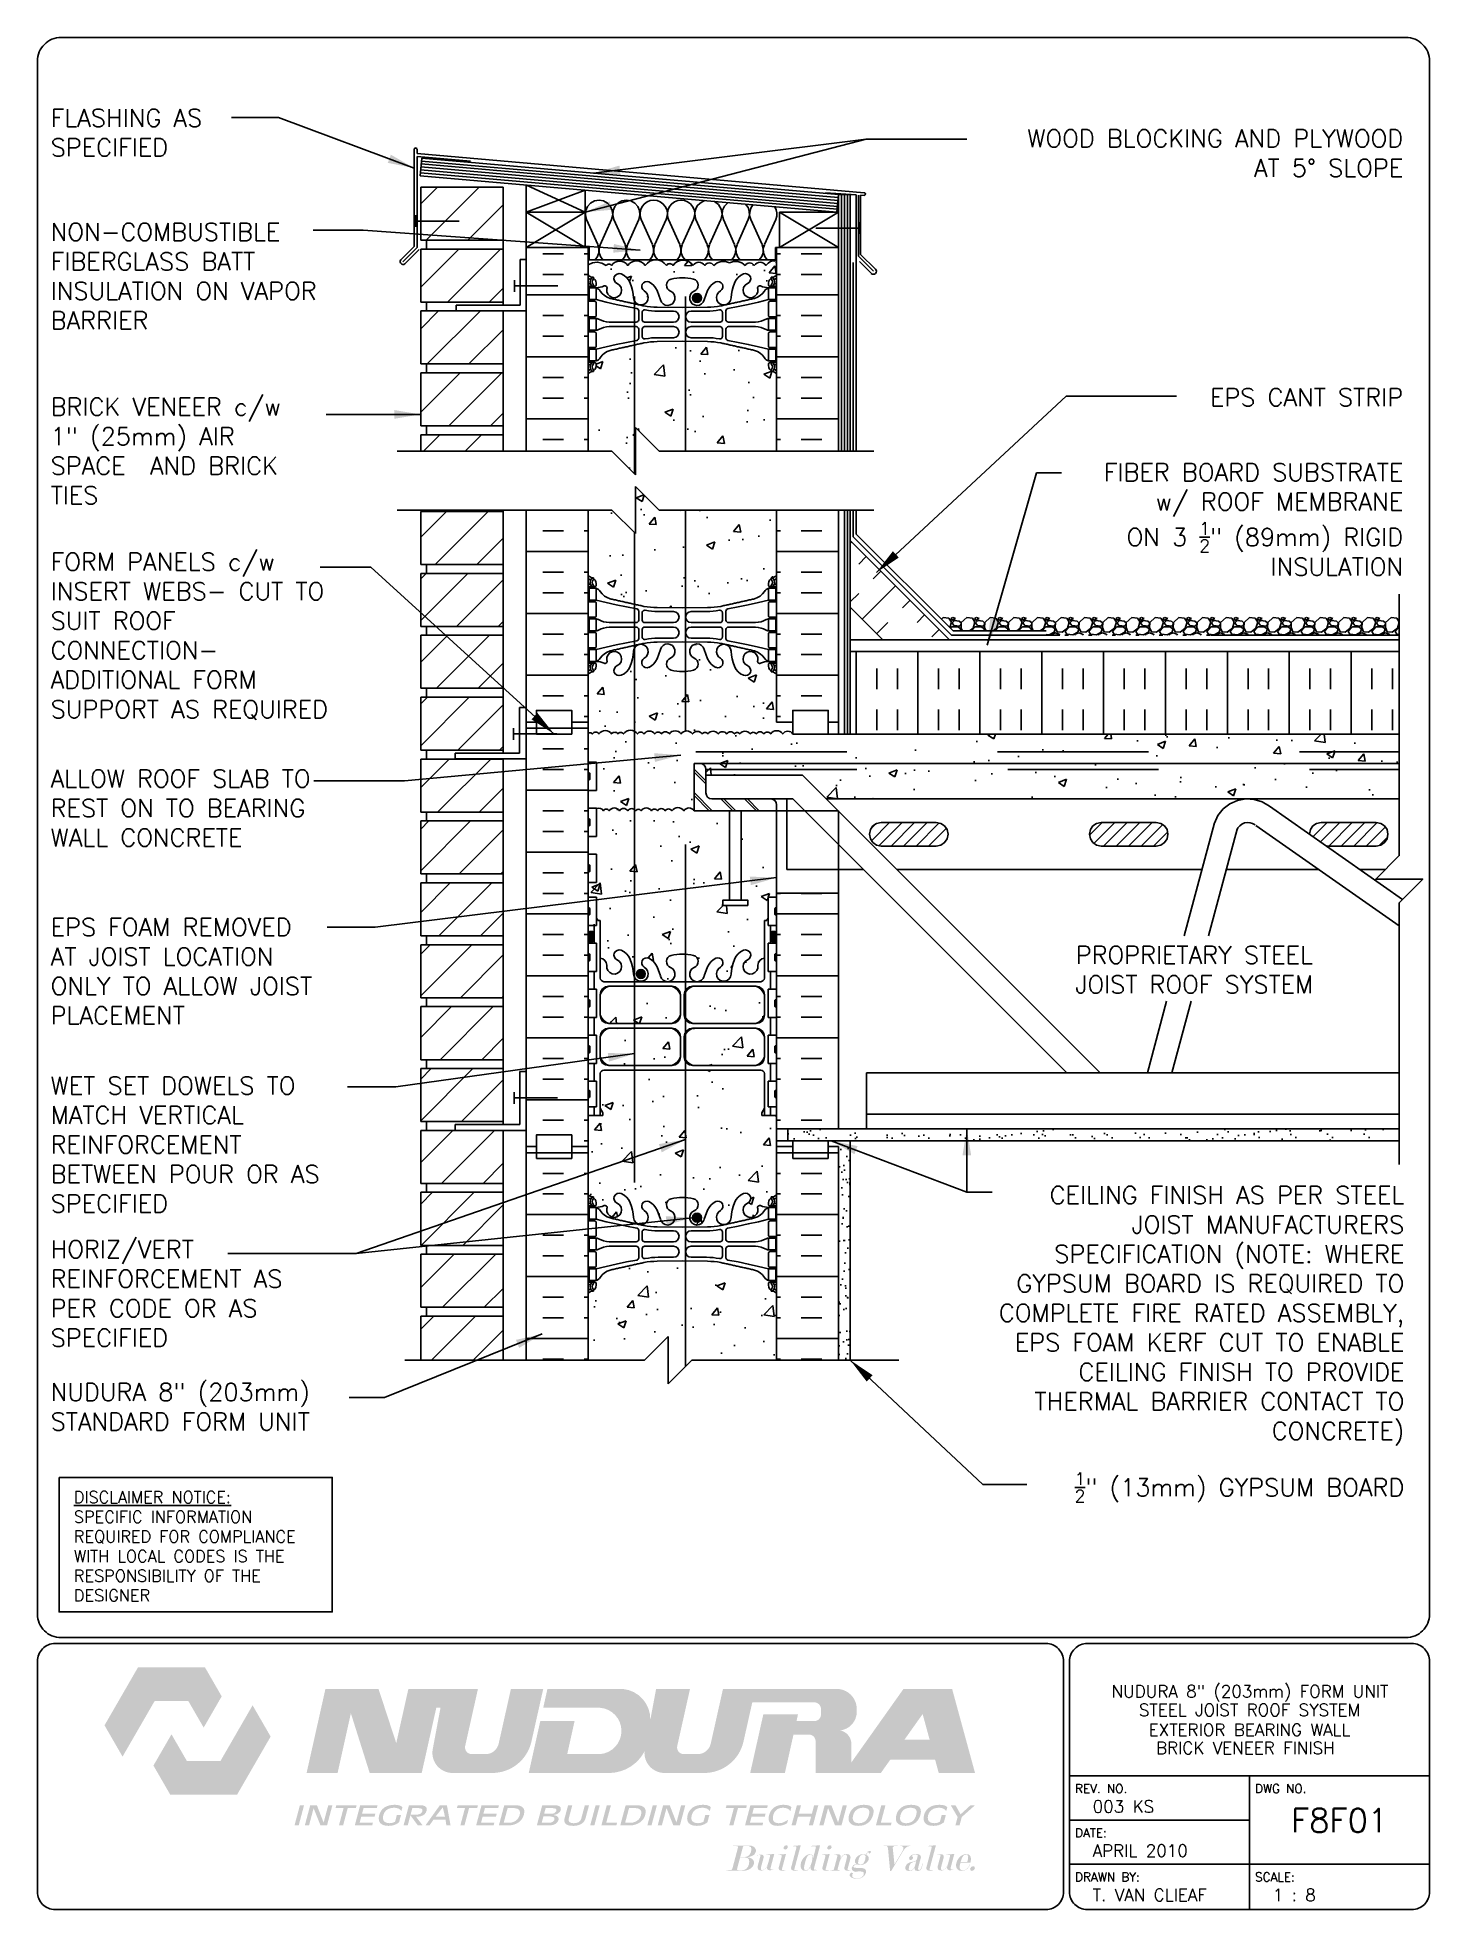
# Paper-space layout 'F8F01' of a CAD drawing. Header units: inches. Extents: x 0.42 to 7.8, y 0.49 to 10.41.
# The model-space entities are those that its viewports show. They can reach past a viewport. Long polylines and large blocks are cut down to what shows.
import ezdxf
from ezdxf.enums import TextEntityAlignment as Align

# ---------------------------------------------------------------- set-up
doc = ezdxf.new("R2010")
doc.units = ezdxf.units.IN
doc.header["$LTSCALE"] = 0.5
doc.header["$MEASUREMENT"] = 0
doc.linetypes.add('DASHED2', pattern=[0.375, 0.25, -0.125])
doc.linetypes.add('HIDDEN2', pattern=[0.1875, 0.125, -0.0625])
for name, color, linetype in [('HATCH', 12, 'Continuous'), ('Hidden2', 12, 'HIDDEN2'), ('line25', 2, 'Continuous'), ('LINE3', 3, 'Continuous'), ('LINE50', 5, 'Continuous'), ('LINE9', 9, 'Continuous'), ('LOGO', 7, 'Continuous'), ('TBK_LINE65', 3, 'Continuous'), ('TBK_TEXT', 4, 'Continuous'), ('TEXT', 4, 'Continuous'), ('Web_Edge', 9, 'Continuous')]:
    doc.layers.add(name, color=color, linetype=linetype)
doc.styles.add('DIM', font='romans.shx', dxfattribs={"width": 0.7})
doc.styles.add('ROMANS', font='romans.shx', dxfattribs={"height": 0.75})
doc.dimstyles.new('ext_12', dxfattribs={"dimscale": 12, "dimtxt": 0.075, "dimasz": 0.09375, "dimexe": 0.09375, "dimexo": 0.0625, "dimgap": 0.0625, "dimtad": 1, "dimdec": 1, "dimzin": 2, "dimdsep": 46, "dimlunit": 4, "dimtxsty": 'DIM', "dimcen": 0.09, "dimdle": 0.09375, "dimclrt": 4, "dimadec": 0, "dimazin": 0, "dimtfac": 1, "dimtdec": 1, "dimtmove": 2, "dimatfit": 3, "dimfxl": 1, "dimfrac": 2, "dimtolj": 1, "dimtzin": 0, "dimarcsym": 0})
pattern_1 = [(50, (0, 0), (3.5863, -0.31376), [0.375, -4.125]), (355, (0, 0), (-0.693757, 3.76096), [0.3, -3.3]), (100.4514, (0.299, -0.026), (2.892544, 3.4472), [0.3187, -3.50571]), (46.1842, (0, 1), (5.336207, -0.827596), [0.5625, -6.1875]), (96.6356, (0.4447, 0.931), (4.67331, 4.87059), [0.47805, -5.25857]), (351.1842, (0, 1), (4.67331, 4.87059), [0.45, -4.95]), (21, (0.5, 0.75), (2.984535, -2.013094), [0.375, -4.125]), (326, (0.5, 0.75), (1.216577, 3.62575), [0.3, -3.3]), (71.4514, (0.7487, 0.5822), (4.201112, 1.612656), [0.3187, -3.50571]), (37.5, (0, 0), (0.0607993, 1.6644693), [0, -3.26, 0, -3.35, 0, -3.3125]), (7.5, (0, 0), (1.315348, 1.972059), [0, -1.91, 0, -3.185, 0, -1.2625]), (327.5, (-1.115, 0), (2.669112, -0.1127744), [0, -1.25, 0, -3.9, 0, -5.175]), (317.5, (-1.615, 0), (2.915931, 0.500525), [0, -1.625, 0, -2.59, 0, -3.675])]

psp = doc.layouts.new('F8F01')

# ---------------------------------------------------------------- texts
at = {"layer": 'TBK_TEXT', "color": 7, "style": 'ROMANS'}
for s, p in [('REV. NO.', (5.9215, 1.107)), ('DWG NO.', (6.876, 1.107)), ('DATE:', (5.9215, 0.8726)), ('DRAWN BY:', (5.9215, 0.6382)), ('SCALE:', (6.876, 0.6382))]:
    psp.add_text(s, height=0.04688, dxfattribs=at).set_placement(p)
at = {"layer": 'TEXT', "insert": (0.6134, 2.7065), "char_height": 0.0625, "width": 1.41371, "attachment_point": 1, "style": 'ROMANS'}
psp.add_mtext('{\\Fromans.shx|c1;\\LDISCLAIMER NOTICE:\\l\\PSPECIFIC INFORMATION REQUIRED FOR COMPLIANCE WITH LOCAL CODES IS THE RESPONSIBILITY OF THE DESIGNER}', dxfattribs=at)

msp = doc.modelspace()

# ---------------------------------------------------------------- texts
at = {"layer": 'TEXT', "char_height": 0.75, "style": 'ROMANS'}
for s, insert, width, attachment_point in [('FLASHING AS \\PSPECIFIED', (172.7, 244.49), 8.7776, 1), ('\\A1;WOOD BLOCKING AND PLYWOOD \\PAT 5%%D SLOPE', (230.071, 243.617), 19.25453, 3), ('NON-COMBUSTIBLE\\PFIBERGLASS BATT INSULATION ON VAPOR BARRIER', (172.7, 239.651), 12.44051, 1), ('BRICK VENEER c/w^I\\P1" (25mm) AIR SPACE  AND BRICK TIES', (172.699, 232.236), 12.44051, 1), ('\\A1;EPS CANT STRIP', (230.071, 232.639), 9.59335, 3), ('\\A1;FIBER BOARD SUBSTRATE\\Pw/ ROOF MEMBRANE \\PON 3 {\\H0.7x;\\S1/2;}" (89mm) RIGID \\PINSULATION', (230.071, 229.463), 26.1134, 3), ('FORM PANELS c/w INSERT WEBS- CUT TO SUIT ROOF CONNECTION- ADDITIONAL FORM SUPPORT AS REQUIRED', (172.699, 222.126), 13.80752, 4), ('\\A1;{\\C4;ALLOW ROOF SLAB TO REST ON TO BEARING WALL CONCRETE}', (172.699, 216.467), 12.44051, 1), ('\\A1;{\\C4;EPS FOAM REMOVED AT JOIST LOCATION ONLY TO ALLOW JOIST PLACEMENT}', (172.699, 210.171), 12.44051, 1), ('PROPRIETARY STEEL \\PJOIST ROOF SYSTEM', (221.21, 208.987), 19.5775, 2), ('\\A1;{\\C4;WET SET DOWELS TO MATCH VERTICAL REINFORCEMENT BETWEEN POUR OR AS SPECIFIED}', (172.699, 203.446), 12.44051, 1), ('CEILING FINISH AS PER STEEL JOIST MANUFACTURERS SPECIFICATION (NOTE: WHERE GYPSUM BOARD IS REQUIRED TO COMPLETE FIRE RATED ASSEMBLY, EPS FOAM KERF CUT TO ENABLE CEILING FINISH TO PROVIDE THERMAL BARRIER CONTACT TO CONCRETE)', (230.119, 193.304), 19.5775, 6), ('HORIZ/VERT REINFORCEMENT AS PER CODE OR AS SPECIFIED', (172.699, 196.505), 12.44051, 1), ('NUDURA 8" (203mm) STANDARD FORM UNIT', (172.699, 190.449), 12.44051, 1), ('\\A1;{\\H0.7x;\\S1/2;}" (13mm) GYPSUM BOARD', (230.119, 186.029), 19.5775, 6)]:
    msp.add_mtext(s, dxfattribs=dict(at, insert=insert, width=width, attachment_point=attachment_point))

# ---------------------------------------------------------------- blocks, each defined once
blk = doc.blocks.new('TITLEBLOCK-Tag')
at = {"style": 'ROMANS'}
for tag, height, p in [('TITLE_LINE_1', 0.065, (0.927, -0.1328)), ('TITLE_LINE_2', 0.065, (0.9294, -0.2258)), ('CENTRE-LINE-3', 0.065, (0.927, -0.3246)), ('TITLE_LINE_4', 0.065, (0.927, -0.4299)), ('TITLE_LINE_5', 0.065, (0.927, -0.526)), ('DWG', 0.125, (1.4043, -0.9102))]:
    blk.add_attdef(tag, text='', height=height, dxfattribs=at).set_placement(p, align=Align.MIDDLE_CENTER)
for tag, p in [('LATEST_REVISION', (0.0954, -0.8366)), ('REVISION_DATE', (0.0954, -1.071)), ('DRAWN_BY', (0.0954, -1.3053)), ('SCALE', (1.0499, -1.3053))]:
    blk.add_attdef(tag, text='', height=0.065, dxfattribs=at).set_placement(p, align=Align.MIDDLE_LEFT)

# ---------------------------------------------------------------- hatches: boundary and pattern name
at = {"layer": 'HATCH'}
h = msp.add_hatch(dxfattribs=at)
h.set_pattern_fill('ANSI31', color=256, scale=10, style=0)
h.set_pattern_definition([(45, (191.1638, 239.7025), (-0.883883, 0.883883), [])])
h.paths.add_polyline_path([(191.895, 241.178), (188.395, 241.178), (188.395, 238.928), (191.895, 238.928)])
h.paths.add_polyline_path([(191.895, 235.928), (189.895, 235.928), (188.395, 235.928), (188.395, 233.678), (191.895, 233.678)])
h.paths.add_polyline_path([(191.895, 233.303), (188.395, 233.303), (188.395, 231.053), (191.895, 231.053)])
h.paths.add_polyline_path([(191.895, 230.678), (188.395, 230.678), (188.395, 229.982), (191.895, 229.982)])
h.paths.add_polyline_path([(191.895, 238.553), (188.395, 238.553), (188.395, 236.303), (191.895, 236.303)])
h.paths.add_polyline_path([(191.895, 227.421), (188.395, 227.421), (188.395, 225.171), (191.895, 225.171)])
h.paths.add_polyline_path([(191.895, 222.171), (188.395, 222.171), (188.395, 219.921), (191.895, 219.921)])
h.paths.add_polyline_path([(191.895, 224.796), (188.395, 224.796), (188.395, 222.546), (191.895, 222.546)])
h.paths.add_polyline_path([(191.895, 219.546), (188.395, 219.546), (188.395, 217.296), (191.895, 217.296)])
h.paths.add_polyline_path([(191.895, 216.921), (188.395, 216.921), (188.395, 214.671), (191.895, 214.671)])
h.paths.add_polyline_path([(191.895, 214.296), (188.395, 214.296), (188.395, 212.046), (191.895, 212.046)])
h.paths.add_polyline_path([(191.895, 211.671), (188.395, 211.671), (188.395, 209.421), (191.895, 209.421)])
h.paths.add_polyline_path([(191.895, 209.046), (188.395, 209.046), (188.395, 206.796), (191.895, 206.796)])
h.paths.add_polyline_path([(191.895, 206.421), (188.395, 206.421), (188.395, 204.171), (191.895, 204.171)])
h.paths.add_polyline_path([(191.895, 193.296), (188.395, 193.296), (188.395, 191.423), (191.895, 191.423)])
h.paths.add_polyline_path([(191.895, 195.921), (188.395, 195.921), (188.395, 193.671), (191.895, 193.671)])
h.paths.add_polyline_path([(191.895, 198.546), (188.395, 198.546), (188.395, 196.296), (191.895, 196.296)])
h.paths.add_polyline_path([(191.895, 201.171), (189.857, 201.171), (188.395, 201.171), (188.395, 198.921), (191.895, 198.921)])
h.paths.add_polyline_path([(191.895, 203.796), (188.395, 203.796), (188.395, 201.546), (191.895, 201.546)])
h = msp.add_hatch(dxfattribs=at)
h.set_pattern_fill('INSUL', color=256, scale=7, style=0)
h.set_pattern_definition([(0, (-2730.669, -175.5232), (0, 2.625), []), (0, (-2730.669, -174.6482), (0, 2.625), [0.875, -0.875]), (0, (-2730.669, -173.7732), (0, 2.625), [0.875, -0.875])])
h.paths.add_polyline_path([(195.493, 238.614), (192.868, 238.614), (192.868, 229.989), (195.493, 229.989)])
h = msp.add_hatch(dxfattribs=at)
h.set_pattern_fill('INSUL', color=256, scale=7, style=0)
h.set_pattern_definition([(180, (3129.6542, -175.5232), (0, 2.625), []), (180, (3129.6542, -174.6482), (0, 2.625), [0.875, -0.875]), (180, (3129.6542, -173.7732), (0, 2.625), [0.875, -0.875])])
h.paths.add_polyline_path([(206.118, 238.614), (203.493, 238.614), (203.493, 229.989), (206.118, 229.989)])
h = msp.add_hatch(dxfattribs=at)
h.set_pattern_fill('AR-CONC', color=256, scale=0.5)
h.set_pattern_definition(pattern_1)
edge = h.paths.add_edge_path()
edge.add_arc((203.147, 193.895), 0.5, 46.21089, 66.42182)
edge.add_line((203.347, 194.353), (203.257, 194.353))
edge.add_line((203.257, 194.353), (203.257, 194.395))
edge.add_arc((203.397, 194.602), 0.25, 180, 235.9442, ccw=False)
edge.add_line((203.147, 194.602), (203.147, 194.669))
edge.add_arc((203.209, 194.669), 0.0625, 90, 180, ccw=False)
edge.add_line((203.209, 194.732), (203.257, 194.732))
edge.add_line((203.257, 194.732), (203.257, 194.802))
edge.add_line((203.257, 194.802), (203.152, 194.802))
edge.add_arc((203.274, 195.144), 0.364, 214.97751, 250.33874, ccw=False)
edge.add_arc((202.351, 194.533), 0.743, 32.79192, 73.81071)
edge.add_spline(control_points=[(202.558, 195.247), (201.121, 195.567)], knot_values=[0, 0, 1, 1], degree=1, periodic=0)
edge.add_arc((200.564, 192.636), 2.984, 79.25462, 90.09947)
edge.add_line((200.559, 195.62), (199.493, 195.636))
edge.add_line((199.493, 195.636), (198.426, 195.62))
edge.add_arc((198.421, 192.636), 2.984, 89.90053, 100.74538)
edge.add_spline(control_points=[(197.865, 195.567), (196.427, 195.247)], knot_values=[0, 0, 1, 1], degree=1, periodic=0)
edge.add_arc((196.634, 194.533), 0.743, 106.18929, 147.20808)
edge.add_arc((195.711, 195.144), 0.364, 289.66126, 325.02249, ccw=False)
edge.add_line((195.834, 194.802), (195.729, 194.802))
edge.add_line((195.729, 194.802), (195.729, 194.732))
edge.add_line((195.729, 194.732), (195.776, 194.732))
edge.add_arc((195.776, 194.669), 0.0625, 0, 90, ccw=False)
edge.add_line((195.839, 194.669), (195.839, 194.602))
edge.add_arc((195.589, 194.602), 0.25, 304.0558, 360, ccw=False)
edge.add_line((195.729, 194.395), (195.729, 194.353))
edge.add_line((195.729, 194.353), (195.639, 194.353))
edge.add_arc((195.839, 193.895), 0.5, 113.57818, 133.78911)
edge.add_line((195.493, 194.255), (195.493, 191.423))
edge.add_line((195.493, 191.423), (197.889, 191.423))
edge.add_line((197.889, 191.423), (198.889, 192.423))
edge.add_line((198.889, 192.423), (198.889, 191.423))
edge.add_line((198.889, 191.423), (198.889, 190.423))
edge.add_line((198.889, 190.423), (199.889, 191.423))
edge.add_line((199.889, 191.423), (203.493, 191.423))
edge.add_line((203.493, 191.423), (203.493, 194.255))
h.paths.add_polyline_path([(203.493, 200.482), (203.493, 201.802), (202.863, 201.802), (202.863, 201.915), (202.983, 202.115), (202.983, 203.583, 0.268138), (202.822, 203.731), (196.164, 203.731, 0.268156), (196.003, 203.583), (196.003, 202.115), (196.123, 201.915), (196.123, 201.802), (195.493, 201.802), (195.493, 200.482), (195.493, 198.448, 0.088416), (195.639, 198.35), (195.729, 198.35), (195.729, 198.309, -0.249069), (195.839, 198.102), (195.839, 198.034, -0.414214), (195.776, 197.972), (195.729, 197.972), (195.729, 197.902), (195.834, 197.902, 0.085348), (196.163, 197.977, -0.669601), (196.296, 197.857, 2.087231), (196.73, 198.082, -1), (196.893, 198.49, -0.21345), (197.285, 198.101, -0.069923), (197.422, 197.457, 1.629604), (197.893, 197.758, -1.059167), (198.099, 198.14, -0.16372), (198.421, 197.786), (198.564, 197.4, 1.612474), (198.995, 197.759, -0.734872), (199.019, 198.27, -0.068475), (199.493, 198.332, -0.068475), (199.967, 198.27, -0.734872), (199.99, 197.759, 1.612474), (200.421, 197.4), (200.564, 197.786, -0.16372), (200.886, 198.14, -1.059167), (201.092, 197.758, 1.629604), (201.563, 197.457, -0.069923), (201.7, 198.101, -0.21345), (202.092, 198.49, -1), (202.256, 198.082, 2.087231), (202.69, 197.857, -0.669601), (202.822, 197.977, 0.085348), (203.152, 197.902), (203.257, 197.902), (203.257, 197.972), (203.209, 197.972, -0.414214), (203.147, 198.034), (203.147, 198.102, -0.249069), (203.257, 198.309), (203.257, 198.35), (203.347, 198.35, 0.088416), (203.493, 198.448)])
h.paths.add_polyline_path([(199.416, 206.916, 0.225652), (199.041, 207.291), (196.378, 207.291, 0.225652), (196.003, 206.916), (196.003, 206.075, 0.225652), (196.378, 205.7), (199.041, 205.7, 0.225652), (199.416, 206.075)])
h.paths.add_polyline_path([(199.416, 205.135, 0.225652), (199.041, 205.51), (196.378, 205.51, 0.225652), (196.003, 205.135), (196.003, 204.294, 0.225652), (196.378, 203.919), (199.041, 203.919, 0.225652), (199.416, 204.294)])
h.paths.add_polyline_path([(202.983, 205.135, 0.225652), (202.608, 205.51), (199.944, 205.51, 0.225652), (199.569, 205.135), (199.569, 204.294, 0.225652), (199.944, 203.919), (202.608, 203.919, 0.225652), (202.983, 204.294)])
h.paths.add_polyline_path([(202.983, 206.916, 0.225652), (202.608, 207.291), (199.944, 207.291, 0.225652), (199.569, 206.916), (199.569, 206.075, 0.225652), (199.944, 205.7), (202.608, 205.7, 0.225652), (202.983, 206.075)])
h.paths.add_polyline_path([(203.128, 211.057), (203.493, 211.057), (203.493, 211.232), (203.493, 214.732), (201.993, 214.732), (201.993, 210.94), (202.271, 210.94), (202.271, 210.713), (202.012, 210.713), (201.743, 210.713), (201.214, 210.713), (201.214, 210.94), (201.493, 210.94), (201.493, 214.732), (199.993, 214.732, 0.520567), (199.558, 214.732, 0.520567), (199.05, 214.732, 0.520567), (198.765, 214.732, 0.520567), (198.437, 214.732, 0.520567), (198.181, 214.732, 0.520567), (197.74, 214.732, 0.520567), (197.516, 214.732, 0.520567), (197.179, 214.732, 0.520567), (196.825, 214.732, 0.520567), (196.387, 214.732, 0.520567), (196.142, 214.732, 0.331246), (195.858, 214.827), (195.858, 213.637), (195.493, 213.637), (195.493, 212.887), (195.858, 212.887), (195.858, 211.687), (195.493, 211.687), (195.493, 211.057), (195.858, 211.057), (195.858, 210.153, -0.385423), (195.903, 210.103), (195.903, 210.073), (196.003, 210.073), (196.003, 208.472, -0.380397), (196.296, 208.177, 2.087231), (196.73, 208.402, -1), (196.893, 208.81, -0.21345), (197.285, 208.421, -0.069923), (197.422, 207.777, 1.629604), (197.893, 208.078, -1.059167), (198.099, 208.46, -0.16372), (198.421, 208.106), (198.564, 207.72, 1.612474), (198.995, 208.079, -0.734872), (199.019, 208.59, -0.068475), (199.493, 208.652, -0.068475), (199.967, 208.59, -0.734872), (199.99, 208.079, 1.612474), (200.421, 207.72), (200.564, 208.106, -0.16372), (200.886, 208.46, -1.059167), (201.092, 208.078, 1.629604), (201.563, 207.777, -0.069923), (201.7, 208.421, -0.21345), (202.092, 208.81, -1), (202.256, 208.402, 2.087231), (202.69, 208.177, -0.380392), (202.983, 208.472), (202.983, 210.073), (203.083, 210.073), (203.083, 210.103, -0.385423), (203.128, 210.153)])
h.paths.add_polyline_path([(199.993, 216.732), (200.243, 216.732), (229.903, 216.732), (229.903, 217.982), (204.18, 217.982, 0.540895), (203.749, 217.989, 0.520567), (203.241, 217.989, 0.520567), (202.956, 217.989, 0.520567), (202.627, 217.989, 0.520567), (202.372, 217.989, 0.520567), (201.93, 217.989, 0.520567), (201.707, 217.989, 0.520567), (201.37, 217.989, 0.520567), (201.016, 217.989, 0.520567), (200.578, 217.989, 0.520567), (200.333, 217.989, 0.520567), (199.922, 217.989, 0.520567), (199.437, 217.989, 0.520567), (198.942, 217.989, 0.520567), (198.603, 217.989, 0.520567), (198.323, 217.989, 0.520567), (197.866, 217.989, 0.520567), (197.586, 217.989, 0.520567), (196.996, 217.989, 0.520567), (196.763, 217.989, 0.520567), (196.495, 217.989, 0.520567), (195.958, 217.989, 0.520567), (195.678, 217.989, 0.493315), (195.493, 217.997), (195.493, 216.787), (195.858, 216.787), (195.858, 215.587), (195.493, 215.587), (195.493, 214.837), (195.858, 214.837), (195.858, 214.827, -0.331246), (196.142, 214.732, -0.520567), (196.387, 214.732, -0.520567), (196.825, 214.732, -0.520567), (197.179, 214.732, -0.520567), (197.516, 214.732, -0.520567), (197.74, 214.732, -0.520567), (198.181, 214.732, -0.520567), (198.437, 214.732, -0.520567), (198.765, 214.732, -0.520567), (199.05, 214.732, -0.520567), (199.558, 214.732, -0.520567), (199.993, 214.732)])
h.paths.add_polyline_path([(203.493, 220.517, 0.088416), (203.347, 220.614), (203.257, 220.614), (203.257, 220.656, -0.249069), (203.147, 220.863), (203.147, 220.93, -0.414214), (203.209, 220.993), (203.257, 220.993), (203.257, 221.063), (203.152, 221.063, 0.085348), (202.822, 220.987, -0.669601), (202.69, 221.108, 2.087231), (202.256, 220.883, -1), (202.092, 220.474, -0.21345), (201.7, 220.863, -0.069923), (201.563, 221.507, 1.629604), (201.092, 221.206, -1.059167), (200.886, 220.824, -0.16372), (200.564, 221.178), (200.421, 221.565, 1.612474), (199.99, 221.205, -0.734872), (199.967, 220.694, -0.068475), (199.493, 220.632, -0.068475), (199.019, 220.694, -0.734872), (198.995, 221.205, 1.612474), (198.564, 221.565), (198.421, 221.178, -0.16372), (198.099, 220.824, -1.059167), (197.893, 221.206, 1.629604), (197.422, 221.507, -0.069923), (197.285, 220.863, -0.21345), (196.893, 220.474, -1), (196.73, 220.883, 2.087231), (196.296, 221.108, -0.669601), (196.163, 220.987, 0.085348), (195.834, 221.063), (195.729, 221.063), (195.729, 220.993), (195.776, 220.993, -0.414214), (195.839, 220.93), (195.839, 220.863, -0.249069), (195.729, 220.656), (195.729, 220.614), (195.639, 220.614, 0.088416), (195.493, 220.517), (195.493, 218.482), (195.493, 217.997, -0.493315), (195.678, 217.989, -0.520567), (195.958, 217.989, -0.520567), (196.495, 217.989, -0.520567), (196.763, 217.989, -0.520567), (196.996, 217.989, -0.520567), (197.586, 217.989, -0.520567), (197.866, 217.989, -0.520567), (198.323, 217.989, -0.520567), (198.603, 217.989, -0.520567), (198.942, 217.989, -0.520567), (199.437, 217.989, -0.520567), (199.922, 217.989, -0.520567), (200.333, 217.989, -0.520567), (200.578, 217.989, -0.520567), (201.016, 217.989, -0.520567), (201.37, 217.989, -0.520567), (201.707, 217.989, -0.520567), (201.93, 217.989, -0.520567), (202.372, 217.989, -0.520567), (202.627, 217.989, -0.520567), (202.956, 217.989, -0.520567), (203.241, 217.989, -0.520567), (203.749, 217.989, -0.540895), (204.18, 217.982), (204.18, 218.482), (203.493, 218.482)])
edge = h.paths.add_edge_path()
edge.add_arc((203.147, 232.899), 0.5, 46.21089, 66.42182)
edge.add_line((203.347, 233.357), (203.257, 233.357))
edge.add_line((203.257, 233.357), (203.257, 233.399))
edge.add_arc((203.397, 233.606), 0.25, 180, 235.9442, ccw=False)
edge.add_line((203.147, 233.606), (203.147, 233.673))
edge.add_arc((203.209, 233.673), 0.0625, 90, 180, ccw=False)
edge.add_line((203.209, 233.736), (203.257, 233.736))
edge.add_line((203.257, 233.736), (203.257, 233.806))
edge.add_line((203.257, 233.806), (203.152, 233.806))
edge.add_arc((203.274, 234.148), 0.364, 214.97751, 250.33874, ccw=False)
edge.add_arc((202.351, 233.537), 0.743, 32.79192, 73.81071)
edge.add_spline(control_points=[(202.558, 234.251), (201.121, 234.572)], knot_values=[0, 0, 1, 1], degree=1, periodic=0)
edge.add_arc((200.564, 231.64), 2.984, 79.25462, 90.09947)
edge.add_line((200.559, 234.624), (199.493, 234.64))
edge.add_line((199.493, 234.64), (198.426, 234.624))
edge.add_arc((198.421, 231.64), 2.984, 89.90053, 100.74538)
edge.add_spline(control_points=[(197.865, 234.572), (196.427, 234.251)], knot_values=[0, 0, 1, 1], degree=1, periodic=0)
edge.add_arc((196.634, 233.537), 0.743, 106.18929, 147.20808)
edge.add_arc((195.711, 234.148), 0.364, 289.66126, 325.02249, ccw=False)
edge.add_line((195.834, 233.806), (195.729, 233.806))
edge.add_line((195.729, 233.806), (195.729, 233.736))
edge.add_line((195.729, 233.736), (195.776, 233.736))
edge.add_arc((195.776, 233.673), 0.0625, 0, 90, ccw=False)
edge.add_line((195.839, 233.673), (195.839, 233.606))
edge.add_arc((195.589, 233.606), 0.25, 304.0558, 360, ccw=False)
edge.add_line((195.729, 233.399), (195.729, 233.357))
edge.add_line((195.729, 233.357), (195.639, 233.357))
edge.add_arc((195.839, 232.899), 0.5, 113.57818, 133.78911)
edge.add_line((195.493, 233.26), (195.493, 229.982))
edge.add_line((195.493, 229.982), (196.506, 229.982))
edge.add_line((196.506, 229.982), (197.506, 228.982))
edge.add_line((197.506, 228.982), (197.506, 230.982))
edge.add_line((197.506, 230.982), (198.506, 229.982))
edge.add_line((198.506, 229.982), (203.493, 229.982))
edge.add_line((203.493, 229.982), (203.493, 233.26))
h.paths.add_polyline_path([(203.493, 238.08, 0.259173), (203.041, 237.86, 0.520567), (202.542, 237.86, 0.520567), (202.155, 237.86, 0.336749), (201.493, 237.966, 0.336749), (200.831, 237.86, 0.520567), (200.444, 237.86, 0.520567), (199.944, 237.86, 0.520567), (199.098, 237.86, 0.520567), (198.815, 237.86, 0.520567), (197.921, 237.86, 0.520567), (197.181, 237.86, 0.520567), (196.488, 237.86, 0.520567), (196.268, 237.86, 0.321585), (195.493, 237.886), (195.493, 237.452, 0.088416), (195.639, 237.355), (195.729, 237.355), (195.729, 237.313, -0.249069), (195.839, 237.106), (195.839, 237.038, -0.414214), (195.776, 236.976), (195.729, 236.976), (195.729, 236.906), (195.834, 236.906, 0.085348), (196.163, 236.981, -0.669601), (196.296, 236.861, 2.087231), (196.73, 237.086, -1), (196.893, 237.494, -0.21345), (197.285, 237.105, -0.069923), (197.422, 236.461, 1.702394), (197.872, 236.774, -0.940793), (198.075, 237.157, -0.173075), (198.421, 236.79), (198.564, 236.404, 1.612474), (198.995, 236.763, -0.734872), (199.019, 237.274, -0.068475), (199.493, 237.336, -0.068475), (199.967, 237.274, -0.734872), (199.99, 236.763, 1.612474), (200.421, 236.404), (200.564, 236.79, -0.173075), (200.91, 237.157, -0.940793), (201.114, 236.774, 1.702394), (201.563, 236.461, -0.069923), (201.7, 237.105, -0.21345), (202.092, 237.494, -1), (202.256, 237.086, 2.087231), (202.69, 236.861, -0.669601), (202.822, 236.981, 0.085348), (203.152, 236.906), (203.257, 236.906), (203.257, 236.976), (203.209, 236.976, -0.414214), (203.147, 237.038), (203.147, 237.106, -0.249069), (203.257, 237.313), (203.257, 237.355), (203.347, 237.355, 0.088416), (203.493, 237.452)])
h = msp.add_hatch(dxfattribs=at)
h.set_pattern_fill('AR-CONC', color=256, scale=0.5)
h.set_pattern_definition(pattern_1)
edge = h.paths.add_edge_path()
edge.add_line((203.493, 227.482), (198.506, 227.482))
edge.add_line((198.506, 227.482), (197.506, 228.482))
edge.add_line((197.506, 228.482), (197.506, 226.482))
edge.add_line((197.506, 226.482), (196.506, 227.482))
edge.add_line((196.506, 227.482), (195.493, 227.482))
edge.add_line((195.493, 227.482), (195.493, 224.709))
edge.add_arc((195.839, 225.07), 0.5, 226.21089, 246.42182)
edge.add_line((195.639, 224.612), (195.729, 224.612))
edge.add_line((195.729, 224.612), (195.729, 224.57))
edge.add_arc((195.589, 224.363), 0.25, 0, 55.9442, ccw=False)
edge.add_line((195.839, 224.363), (195.839, 224.295))
edge.add_arc((195.776, 224.295), 0.0625, -90, 0, ccw=False)
edge.add_line((195.776, 224.233), (195.729, 224.233))
edge.add_line((195.729, 224.233), (195.729, 224.163))
edge.add_line((195.729, 224.163), (195.834, 224.163))
edge.add_arc((195.711, 223.82), 0.364, 34.97751, 70.33874, ccw=False)
edge.add_arc((196.634, 224.431), 0.743, 212.79192, 253.81071)
edge.add_spline(control_points=[(196.427, 223.717), (197.865, 223.397)], knot_values=[0, 0, 1, 1], degree=1, periodic=0)
edge.add_arc((198.421, 226.329), 2.984, 259.25462, 270.09947)
edge.add_line((198.426, 223.345), (199.493, 223.329))
edge.add_line((199.493, 223.329), (200.559, 223.345))
edge.add_arc((200.564, 226.329), 2.984, 269.90053, 280.74538)
edge.add_spline(control_points=[(201.121, 223.397), (202.558, 223.717)], knot_values=[0, 0, 1, 1], degree=1, periodic=0)
edge.add_arc((202.351, 224.431), 0.743, 286.18929, 327.20808)
edge.add_arc((203.274, 223.82), 0.364, 109.66126, 145.02249, ccw=False)
edge.add_line((203.152, 224.163), (203.257, 224.163))
edge.add_line((203.257, 224.163), (203.257, 224.233))
edge.add_line((203.257, 224.233), (203.209, 224.233))
edge.add_arc((203.209, 224.295), 0.0625, 180, 270, ccw=False)
edge.add_line((203.147, 224.295), (203.147, 224.363))
edge.add_arc((203.397, 224.363), 0.25, 124.0558, 180, ccw=False)
edge.add_line((203.257, 224.57), (203.257, 224.612))
edge.add_line((203.257, 224.612), (203.347, 224.612))
edge.add_arc((203.147, 225.07), 0.5, 293.57818, 313.78911)
edge.add_line((203.493, 224.709), (203.493, 227.482))
h = msp.add_hatch(dxfattribs=at)
h.set_pattern_fill('INSUL', color=256, scale=7, style=0)
h.set_pattern_definition([(0, (-2730.669, -178.5273), (0, 2.625), []), (0, (-2730.669, -177.6523), (0, 2.625), [0.875, -0.875]), (0, (-2730.669, -176.7773), (0, 2.625), [0.875, -0.875])])
h.paths.add_polyline_path([(195.493, 227.482), (192.868, 227.482), (192.868, 218.482), (193.305, 218.482), (193.305, 218.982), (194.805, 218.982), (194.805, 218.482), (195.493, 218.482)])
h = msp.add_hatch(dxfattribs=at)
h.set_pattern_fill('INSUL', color=256, scale=7, style=0)
h.set_pattern_definition([(180, (3129.6542, -178.5273), (0, 2.625), []), (180, (3129.6542, -177.6523), (0, 2.625), [0.875, -0.875]), (180, (3129.6542, -176.7773), (0, 2.625), [0.875, -0.875])])
h.paths.add_polyline_path([(206.118, 227.482), (203.493, 227.482), (203.493, 218.482), (204.18, 218.482), (204.18, 218.982), (205.68, 218.982), (205.68, 218.482), (206.118, 218.482)])
h = msp.add_hatch(dxfattribs=at)
h.set_pattern_fill('INSUL', color=256, scale=7, angle=45, style=0)
h.set_pattern_definition([(45, (99.3145, 63.081), (-1.856155, 1.856155), []), (45, (98.6958, 63.6998), (-1.856155, 1.856155), [0.875, -0.875]), (45, (98.077, 64.3185), (-1.856155, 1.856155), [0.875, -0.875])])
h.paths.add_polyline_path([(207.866, 222.107), (210.694, 222.107), (206.618, 226.184), (206.618, 223.356)])
h = msp.add_hatch(dxfattribs=at)
h.set_pattern_fill('INSUL', color=256, scale=7, angle=90, style=0)
h.set_pattern_definition([(90, (227.8616, 219.89), (-2.625, 2e-16), []), (90, (226.9866, 219.89), (-2.625, 2e-16), [0.875, -0.875]), (90, (226.1116, 219.89), (-2.625, 2e-16), [0.875, -0.875])])
h.paths.add_polyline_path([(206.618, 221.482), (206.618, 217.982), (224.758, 217.982), (224.758, 221.482)])
h.paths.add_polyline_path([(229.903, 217.982), (229.903, 221.482), (224.767, 221.482), (224.767, 217.982)])
h = msp.add_hatch(dxfattribs=at)
h.set_pattern_fill('INSUL', color=256, scale=7, style=0)
h.set_pattern_definition([(0, (-2730.669, -196.5273), (0, 2.625), []), (0, (-2730.669, -195.6523), (0, 2.625), [0.875, -0.875]), (0, (-2730.669, -194.7773), (0, 2.625), [0.875, -0.875])])
h.paths.add_polyline_path([(192.868, 200.482), (193.305, 200.482), (193.305, 200.982), (194.805, 200.982), (194.805, 200.482), (195.493, 200.482), (195.493, 218.482), (194.805, 218.482), (194.805, 218.982), (193.305, 218.982), (193.305, 218.482), (192.868, 218.482)])
h = msp.add_hatch(dxfattribs=at)
h.set_pattern_fill('AR-CONC', color=256, scale=0.5)
h.set_pattern_definition(pattern_1)
h.paths.add_polyline_path([(229.903, 216.482), (200.493, 216.482), (200.493, 216.232), (204.594, 216.232), (205.594, 215.232), (229.903, 215.232)])
h.paths.add_polyline_path([(229.903, 216.732), (200.243, 216.732, -0.414214), (200.493, 216.482), (229.903, 216.482)])
h = msp.add_hatch(dxfattribs=at)
h.set_pattern_fill('ANSI31', color=256, scale=3, style=0)
h.set_pattern_definition([(45, (218.1395, 213.47883), (-0.265165, 0.265165), [])])
h.paths.add_polyline_path([(219.593, 213.233, 1), (219.593, 214.232), (217.261, 214.232, 1), (217.261, 213.233)])
h.paths.add_polyline_path([(228.924, 213.233, 1), (228.924, 214.232), (226.592, 214.232, 0.413962), (226.093, 213.733), (226.807, 213.233)])
h.paths.add_polyline_path([(210.262, 214.232), (207.93, 214.232, 1), (207.93, 213.233), (210.262, 213.233, 1)])
h = msp.add_hatch(dxfattribs=at)
h.set_pattern_fill('INSUL', color=256, scale=7, style=0)
h.set_pattern_definition([(180, (3129.6542, -196.5273), (0, 2.625), []), (180, (3129.6542, -195.6523), (0, 2.625), [0.875, -0.875]), (180, (3129.6542, -194.7773), (0, 2.625), [0.875, -0.875])])
h.paths.add_polyline_path([(206.118, 202.357), (203.493, 202.357), (203.493, 200.482), (204.18, 200.482), (204.18, 200.982), (205.68, 200.982), (205.68, 200.482), (206.118, 200.482)])
h.paths.add_polyline_path([(203.493, 202.982), (206.118, 202.982), (206.118, 211.232), (203.493, 211.232)])
h = msp.add_hatch(dxfattribs=at)
h.set_pattern_fill('INSUL', color=256, scale=7, style=0)
h.set_pattern_definition([(0, (-2730.669, -214.5273), (0, 2.625), []), (0, (-2730.669, -213.6523), (0, 2.625), [0.875, -0.875]), (0, (-2730.669, -212.7773), (0, 2.625), [0.875, -0.875])])
h.paths.add_polyline_path([(192.868, 191.423), (195.493, 191.423), (195.493, 200.482), (194.805, 200.482), (194.805, 200.982), (193.305, 200.982), (193.305, 200.482), (192.868, 200.482)])
h = msp.add_hatch(dxfattribs=at)
h.set_pattern_fill('INSUL', color=256, scale=7, style=0)
h.set_pattern_definition([(180, (3129.6542, -214.5273), (0, 2.625), []), (180, (3129.6542, -213.6523), (0, 2.625), [0.875, -0.875]), (180, (3129.6542, -212.7773), (0, 2.625), [0.875, -0.875])])
h.paths.add_polyline_path([(203.493, 191.423), (206.118, 191.423), (206.118, 200.482), (205.68, 200.482), (205.68, 200.982), (204.18, 200.982), (204.18, 200.482), (203.493, 200.482)])
h = msp.add_hatch(dxfattribs=at)
h.set_pattern_fill('AR-SAND', color=256, scale=0.5, style=0)
h.set_pattern_definition([(37.5, (213.4631, 200.9785), (-0.031497, 0.963412), [0, -0.76, 0, -0.85, 0, -0.8125]), (7.5, (213.4631, 200.9785), (0.88489, 1.41107), [0, -0.41, 0, -0.685, 0, -0.2625]), (327.5, (212.8481, 200.9785), (1.55707, 0.00283), [0, -0.25, 0, -0.9, 0, -1.175]), (317.5, (212.8481, 200.9785), (1.50306, 0.43884), [0, -0.125, 0, -0.59, 0, -0.675])])
h.paths.add_polyline_path([(206.118, 197.947), (206.618, 196.998), (206.618, 200.732), (206.118, 200.732)])
h.paths.add_polyline_path([(206.118, 191.423), (206.618, 191.423), (206.618, 196.998), (206.118, 197.947)])
h.paths.add_polyline_path([(229.903, 200.732), (229.903, 201.232), (203.971, 201.232), (203.971, 200.732)])
h = msp.add_hatch(dxfattribs=at)
h.set_pattern_fill('AR-SAND', color=256, scale=0.5, style=0)
h.set_pattern_definition([(37.5, (87.00826, 20.2591), (-0.0314967, 0.963412), [0, -0.76, 0, -0.85, 0, -0.8125]), (7.5, (87.0083, 20.2591), (0.884888, 1.411073), [0, -0.41, 0, -0.685, 0, -0.2625]), (327.5, (86.3933, 20.2591), (1.557071, 0.0028295), [0, -0.25, 0, -0.9, 0, -1.175]), (317.5, (86.3933, 20.2591), (1.503063, 0.438838), [0, -0.125, 0, -0.59, 0, -0.675])])
h.paths.add_polyline_path([(206.118, 197.947), (206.618, 196.998), (206.618, 200.732), (206.118, 200.732)])
h.paths.add_polyline_path([(206.118, 191.423), (206.618, 191.423), (206.618, 196.998), (206.118, 197.947)])
at = {"layer": 'LINE3'}
h = msp.add_hatch(color=256, dxfattribs=at)
h.paths.add_polyline_path([(200.301, 236.511, 0.831395), (199.932, 236.511)])
h.paths.add_polyline_path([(200.304, 236.476, 0.045935), (200.301, 236.511), (199.932, 236.511, 0.045935), (199.929, 236.476, 1)])
h = msp.add_hatch(color=256, dxfattribs=at)
h.paths.add_polyline_path([(197.918, 207.842, 0.831395), (197.55, 207.842)])
h.paths.add_polyline_path([(197.922, 207.808, 0.045935), (197.918, 207.842), (197.55, 207.842, 0.045935), (197.547, 207.808, 1)])
h = msp.add_hatch(color=256, dxfattribs=at)
h.paths.add_polyline_path([(200.301, 197.506, 0.831395), (199.932, 197.506)])
h.paths.add_polyline_path([(200.304, 197.472, 0.045935), (200.301, 197.506), (199.932, 197.506, 0.045935), (199.929, 197.472, 1)])

# ---------------------------------------------------------------- linework, layer by layer
at = {"layer": 'HATCH'}
for p, q in [((188.118, 238.666), (188.118, 242.778)), ((188.243, 242.778), (188.243, 242.601)), ((207.209, 240.942), (188.243, 242.601)), ((188.243, 238.614), (188.243, 242.476)), ((190.508, 242.277), (188.243, 242.476)), ((206.106, 240.737), (188.426, 242.284)), ((206.063, 240.239), (188.382, 241.786)), ((206.074, 240.363), (188.393, 241.91)), ((206.085, 240.488), (188.404, 242.035)), ((206.096, 240.612), (188.415, 242.159)), ((195.368, 241.049), (192.868, 240.114)), ((192.883, 241.266), (195.368, 240.114)), ((206.868, 240.848), (205.561, 240.94)), ((206.243, 229.982), (206.243, 240.866)), ((206.368, 229.982), (206.368, 240.866)), ((206.493, 229.982), (206.493, 240.866)), ((206.868, 229.982), (206.868, 240.848)), ((206.961, 238.243), (206.961, 240.841)), ((207.199, 240.829), (207.055, 240.837)), ((207.055, 238.326), (207.055, 240.837)), ((195.368, 238.614), (192.868, 240.114)), ((195.368, 240.114), (192.868, 238.614)), ((195.431, 239.811), (195.91, 238.738)), ((196.49, 239.811), (196.011, 238.737)), ((196.59, 239.811), (197.069, 238.738)), ((197.649, 239.811), (197.17, 238.737)), ((197.749, 239.811), (198.229, 238.738)), ((198.809, 239.811), (198.329, 238.738)), ((198.91, 239.811), (199.39, 238.738)), ((199.97, 239.811), (199.491, 238.738)), ((200.071, 239.811), (200.551, 238.738)), ((201.131, 239.811), (200.652, 238.738)), ((201.233, 239.811), (201.712, 238.738)), ((202.292, 239.811), (201.813, 238.738)), ((202.394, 239.811), (202.873, 238.738)), ((203.453, 239.811), (202.974, 238.738)), ((203.618, 238.614), (206.118, 240.114)), ((203.618, 240.114), (206.118, 238.614)), ((188.118, 238.666), (187.549, 238.097)), ((188.243, 238.614), (187.637, 238.009)), ((188.331, 238.526), (187.726, 237.921)), ((206.961, 238.243), (207.598, 237.607)), ((207.055, 238.326), (207.686, 237.695)), ((207.011, 238.017), (207.51, 237.518)), ((206.368, 217.982), (206.368, 227.482)), ((206.493, 217.982), (206.493, 227.482)), ((206.868, 226.464), (206.868, 227.482)), ((210.975, 222.357), (206.868, 226.464)), ((210.555, 222.921), (210.48, 222.852)), ((210.795, 222.9), (210.555, 222.92)), ((210.906, 222.721), (210.796, 222.901)), ((210.833, 222.498), (210.905, 222.721)), ((210.861, 222.471), (210.915, 222.531)), ((210.964, 222.921), (210.894, 222.891)), ((210.894, 222.891), (210.934, 222.791)), ((210.915, 222.531), (211.175, 222.531)), ((210.934, 222.791), (211.084, 222.881)), ((211.034, 222.801), (210.934, 222.701)), ((210.934, 222.701), (211.014, 222.581)), ((211.085, 222.881), (210.965, 222.921)), ((214.923, 222.357), (210.975, 222.357)), ((211.015, 222.581), (211.265, 222.551)), ((211.235, 222.772), (211.035, 222.802)), ((211.174, 222.533), (211.304, 222.443)), ((211.316, 222.699), (211.236, 222.769)), ((211.265, 222.551), (211.315, 222.641)), ((211.305, 222.441), (211.281, 222.357)), ((211.313, 222.503), (211.375, 222.357)), ((211.324, 222.711), (211.314, 222.501)), ((211.315, 222.641), (211.315, 222.701)), ((211.555, 222.921), (211.325, 222.711)), ((211.795, 222.9), (211.555, 222.92)), ((211.676, 222.357), (211.825, 222.472)), ((211.758, 222.357), (211.915, 222.531)), ((211.906, 222.721), (211.796, 222.901)), ((211.825, 222.471), (211.905, 222.721)), ((211.964, 222.921), (211.894, 222.891)), ((211.894, 222.891), (211.934, 222.791)), ((211.915, 222.531), (212.175, 222.531)), ((211.934, 222.791), (212.084, 222.881)), ((212.034, 222.801), (211.934, 222.701)), ((211.934, 222.701), (212.014, 222.581)), ((212.085, 222.881), (211.965, 222.921)), ((212.015, 222.581), (212.265, 222.551)), ((212.235, 222.772), (212.035, 222.802)), ((212.174, 222.533), (212.304, 222.443)), ((212.316, 222.699), (212.236, 222.769)), ((212.265, 222.551), (212.315, 222.641)), ((212.305, 222.441), (212.281, 222.357)), ((212.313, 222.503), (212.375, 222.357)), ((212.324, 222.711), (212.314, 222.501)), ((212.315, 222.641), (212.315, 222.701)), ((212.555, 222.921), (212.325, 222.711)), ((212.795, 222.9), (212.555, 222.92)), ((212.676, 222.357), (212.825, 222.472)), ((212.758, 222.357), (212.915, 222.531)), ((212.906, 222.721), (212.796, 222.901)), ((212.825, 222.471), (212.905, 222.721)), ((212.964, 222.921), (212.894, 222.891)), ((212.894, 222.891), (212.934, 222.791)), ((212.915, 222.531), (213.175, 222.531)), ((212.934, 222.791), (213.084, 222.881)), ((213.034, 222.801), (212.934, 222.701)), ((212.934, 222.701), (213.014, 222.581)), ((213.085, 222.881), (212.965, 222.921)), ((213.015, 222.581), (213.265, 222.551)), ((213.235, 222.772), (213.035, 222.802)), ((213.174, 222.533), (213.304, 222.443)), ((213.316, 222.699), (213.236, 222.769)), ((213.265, 222.551), (213.315, 222.641)), ((213.305, 222.441), (213.281, 222.357)), ((213.313, 222.503), (213.375, 222.357)), ((213.324, 222.711), (213.314, 222.501)), ((213.315, 222.641), (213.315, 222.701)), ((213.555, 222.921), (213.325, 222.711)), ((213.795, 222.9), (213.555, 222.92)), ((213.676, 222.357), (213.825, 222.472)), ((213.758, 222.357), (213.915, 222.531)), ((213.906, 222.721), (213.796, 222.901)), ((213.825, 222.471), (213.905, 222.721)), ((213.964, 222.921), (213.894, 222.891)), ((213.894, 222.891), (213.934, 222.791)), ((213.915, 222.531), (214.175, 222.531)), ((213.934, 222.791), (214.084, 222.881)), ((214.034, 222.801), (213.934, 222.701)), ((213.934, 222.701), (214.014, 222.581)), ((214.085, 222.881), (213.965, 222.921)), ((214.015, 222.581), (214.265, 222.551)), ((214.235, 222.772), (214.035, 222.802)), ((214.174, 222.533), (214.304, 222.443)), ((214.316, 222.699), (214.236, 222.769)), ((214.265, 222.551), (214.315, 222.641)), ((214.305, 222.441), (214.281, 222.357)), ((214.313, 222.503), (214.375, 222.357)), ((214.324, 222.711), (214.314, 222.501)), ((214.315, 222.641), (214.315, 222.701)), ((214.555, 222.921), (214.325, 222.711)), ((214.795, 222.9), (214.555, 222.92)), ((214.676, 222.357), (214.825, 222.472)), ((214.758, 222.357), (214.915, 222.531)), ((214.906, 222.721), (214.796, 222.901)), ((214.825, 222.471), (214.905, 222.721)), ((214.964, 222.921), (214.894, 222.891)), ((214.894, 222.891), (214.934, 222.791)), ((214.915, 222.531), (215.175, 222.531)), ((214.934, 222.791), (215.084, 222.881)), ((215.034, 222.801), (214.934, 222.701)), ((214.934, 222.701), (215.014, 222.581)), ((215.085, 222.881), (214.965, 222.921)), ((215.015, 222.581), (215.265, 222.551)), ((215.235, 222.772), (215.035, 222.802)), ((215.174, 222.533), (215.304, 222.443)), ((215.316, 222.699), (215.236, 222.769)), ((215.265, 222.551), (215.315, 222.641)), ((215.305, 222.441), (215.265, 222.301)), ((215.313, 222.503), (215.393, 222.313)), ((215.324, 222.711), (215.314, 222.501)), ((215.315, 222.641), (215.315, 222.701)), ((215.555, 222.921), (215.325, 222.711)), ((215.795, 222.9), (215.555, 222.92)), ((215.605, 222.302), (215.825, 222.472)), ((215.735, 222.331), (215.915, 222.531)), ((215.806, 222.211), (215.736, 222.331)), ((215.906, 222.721), (215.796, 222.901)), ((215.825, 222.471), (215.905, 222.721)), ((215.964, 222.921), (215.894, 222.891)), ((215.894, 222.891), (215.934, 222.791)), ((215.915, 222.531), (216.175, 222.531)), ((215.934, 222.791), (216.084, 222.881)), ((216.034, 222.801), (215.934, 222.701)), ((215.934, 222.701), (216.014, 222.581)), ((216.085, 222.881), (215.965, 222.921)), ((216.015, 222.581), (216.265, 222.551)), ((216.235, 222.772), (216.035, 222.802)), ((216.174, 222.533), (216.304, 222.443)), ((216.316, 222.699), (216.236, 222.769)), ((216.265, 222.551), (216.315, 222.641)), ((216.305, 222.441), (216.265, 222.301)), ((216.313, 222.503), (216.393, 222.313)), ((216.324, 222.711), (216.314, 222.501)), ((216.315, 222.641), (216.315, 222.701)), ((216.555, 222.921), (216.325, 222.711)), ((216.795, 222.9), (216.555, 222.92)), ((216.605, 222.302), (216.825, 222.472)), ((216.735, 222.331), (216.915, 222.531)), ((216.806, 222.211), (216.736, 222.331)), ((216.906, 222.721), (216.796, 222.901)), ((216.825, 222.471), (216.905, 222.721)), ((216.964, 222.921), (216.894, 222.891)), ((216.894, 222.891), (216.934, 222.791)), ((216.915, 222.531), (217.175, 222.531)), ((216.934, 222.791), (217.084, 222.881)), ((217.034, 222.801), (216.934, 222.701)), ((216.934, 222.701), (217.014, 222.581)), ((217.085, 222.881), (216.965, 222.921)), ((217.015, 222.581), (217.265, 222.551)), ((217.235, 222.772), (217.035, 222.802)), ((217.174, 222.533), (217.304, 222.443)), ((217.316, 222.699), (217.236, 222.769)), ((217.265, 222.551), (217.315, 222.641)), ((217.305, 222.441), (217.265, 222.301)), ((217.313, 222.503), (217.393, 222.313)), ((217.324, 222.711), (217.314, 222.501)), ((217.315, 222.641), (217.315, 222.701)), ((217.555, 222.921), (217.325, 222.711)), ((217.795, 222.9), (217.555, 222.92)), ((217.605, 222.302), (217.825, 222.472)), ((217.735, 222.331), (217.915, 222.531)), ((217.806, 222.211), (217.736, 222.331)), ((217.906, 222.721), (217.796, 222.901)), ((217.825, 222.471), (217.905, 222.721)), ((217.964, 222.921), (217.894, 222.891)), ((217.894, 222.891), (217.934, 222.791)), ((217.915, 222.531), (218.175, 222.531)), ((217.934, 222.791), (218.084, 222.881)), ((218.034, 222.801), (217.934, 222.701)), ((217.934, 222.701), (218.014, 222.581)), ((218.085, 222.881), (217.965, 222.921)), ((218.015, 222.581), (218.265, 222.551)), ((218.235, 222.772), (218.035, 222.802)), ((218.174, 222.533), (218.304, 222.443)), ((218.316, 222.699), (218.236, 222.769)), ((218.265, 222.551), (218.315, 222.641)), ((218.305, 222.441), (218.265, 222.301)), ((218.313, 222.503), (218.393, 222.313)), ((218.324, 222.711), (218.314, 222.501)), ((218.315, 222.641), (218.315, 222.701)), ((218.555, 222.921), (218.325, 222.711)), ((218.795, 222.9), (218.555, 222.92)), ((218.605, 222.302), (218.825, 222.472)), ((218.735, 222.331), (218.915, 222.531)), ((218.806, 222.211), (218.736, 222.331)), ((218.906, 222.721), (218.796, 222.901)), ((218.825, 222.471), (218.905, 222.721)), ((218.964, 222.921), (218.894, 222.891)), ((218.894, 222.891), (218.934, 222.791)), ((218.915, 222.531), (219.175, 222.531)), ((218.934, 222.791), (219.084, 222.881)), ((219.034, 222.801), (218.934, 222.701)), ((218.934, 222.701), (219.014, 222.581)), ((219.085, 222.881), (218.965, 222.921)), ((219.015, 222.581), (219.265, 222.551)), ((219.235, 222.772), (219.035, 222.802)), ((219.174, 222.533), (219.304, 222.443)), ((219.316, 222.699), (219.236, 222.769)), ((219.265, 222.551), (219.315, 222.641)), ((219.305, 222.441), (219.265, 222.301)), ((219.313, 222.503), (219.393, 222.313)), ((219.324, 222.711), (219.314, 222.501)), ((219.315, 222.641), (219.315, 222.701)), ((219.555, 222.921), (219.325, 222.711)), ((219.795, 222.9), (219.555, 222.92)), ((219.605, 222.302), (219.825, 222.472)), ((219.735, 222.331), (219.915, 222.531)), ((219.806, 222.211), (219.736, 222.331)), ((219.906, 222.721), (219.796, 222.901)), ((219.825, 222.471), (219.905, 222.721)), ((219.964, 222.921), (219.894, 222.891)), ((219.894, 222.891), (219.934, 222.791)), ((219.915, 222.531), (220.175, 222.531)), ((219.934, 222.791), (220.084, 222.881)), ((220.034, 222.801), (219.934, 222.701)), ((219.934, 222.701), (220.014, 222.581)), ((220.085, 222.881), (219.965, 222.921)), ((220.015, 222.581), (220.265, 222.551)), ((220.235, 222.772), (220.035, 222.802)), ((220.174, 222.533), (220.304, 222.443)), ((220.316, 222.699), (220.236, 222.769)), ((220.265, 222.551), (220.315, 222.641)), ((220.305, 222.441), (220.265, 222.301)), ((220.313, 222.503), (220.393, 222.313)), ((220.324, 222.711), (220.314, 222.501)), ((220.315, 222.641), (220.315, 222.701)), ((220.555, 222.921), (220.325, 222.711)), ((220.795, 222.9), (220.555, 222.92)), ((220.605, 222.302), (220.825, 222.472)), ((220.735, 222.331), (220.915, 222.531)), ((220.806, 222.211), (220.736, 222.331)), ((220.906, 222.721), (220.796, 222.901)), ((220.825, 222.471), (220.905, 222.721)), ((220.964, 222.921), (220.894, 222.891)), ((220.894, 222.891), (220.934, 222.791)), ((220.915, 222.531), (221.175, 222.531)), ((220.934, 222.791), (221.084, 222.881)), ((221.034, 222.801), (220.934, 222.701)), ((220.934, 222.701), (221.014, 222.581)), ((221.085, 222.881), (220.965, 222.921)), ((221.015, 222.581), (221.265, 222.551)), ((221.235, 222.772), (221.035, 222.802)), ((221.174, 222.533), (221.304, 222.443)), ((221.316, 222.699), (221.236, 222.769)), ((221.265, 222.551), (221.315, 222.641)), ((221.305, 222.441), (221.265, 222.301)), ((221.313, 222.503), (221.393, 222.313)), ((221.324, 222.711), (221.314, 222.501)), ((221.315, 222.641), (221.315, 222.701)), ((221.555, 222.921), (221.325, 222.711)), ((221.795, 222.9), (221.555, 222.92)), ((221.605, 222.302), (221.825, 222.472)), ((221.735, 222.331), (221.915, 222.531)), ((221.806, 222.211), (221.736, 222.331)), ((221.906, 222.721), (221.796, 222.901)), ((221.825, 222.471), (221.905, 222.721)), ((221.964, 222.921), (221.894, 222.891)), ((221.894, 222.891), (221.934, 222.791)), ((221.915, 222.531), (222.175, 222.531)), ((221.934, 222.791), (222.084, 222.881)), ((222.034, 222.801), (221.934, 222.701)), ((221.934, 222.701), (222.014, 222.581)), ((222.085, 222.881), (221.965, 222.921)), ((222.015, 222.581), (222.265, 222.551)), ((222.235, 222.772), (222.035, 222.802)), ((222.174, 222.533), (222.304, 222.443)), ((222.316, 222.699), (222.236, 222.769)), ((222.265, 222.551), (222.315, 222.641)), ((222.305, 222.441), (222.265, 222.301)), ((222.313, 222.503), (222.393, 222.313)), ((222.324, 222.711), (222.314, 222.501)), ((222.315, 222.641), (222.315, 222.701)), ((222.555, 222.921), (222.325, 222.711)), ((222.795, 222.9), (222.555, 222.92)), ((222.605, 222.302), (222.825, 222.472)), ((222.735, 222.331), (222.915, 222.531)), ((222.806, 222.211), (222.736, 222.331)), ((222.906, 222.721), (222.796, 222.901)), ((222.825, 222.471), (222.905, 222.721)), ((222.964, 222.921), (222.894, 222.891)), ((222.894, 222.891), (222.934, 222.791)), ((222.915, 222.531), (223.175, 222.531)), ((222.934, 222.791), (223.084, 222.881)), ((223.034, 222.801), (222.934, 222.701)), ((222.934, 222.701), (223.014, 222.581)), ((223.085, 222.881), (222.965, 222.921)), ((223.015, 222.581), (223.265, 222.551)), ((223.235, 222.772), (223.035, 222.802)), ((223.174, 222.533), (223.304, 222.443)), ((223.316, 222.699), (223.236, 222.769)), ((223.265, 222.551), (223.315, 222.641)), ((223.305, 222.441), (223.265, 222.301)), ((223.313, 222.503), (223.393, 222.313)), ((223.324, 222.711), (223.314, 222.501)), ((223.315, 222.641), (223.315, 222.701)), ((223.555, 222.921), (223.325, 222.711)), ((223.795, 222.9), (223.555, 222.92)), ((223.605, 222.302), (223.825, 222.472)), ((223.735, 222.331), (223.915, 222.531)), ((223.806, 222.211), (223.736, 222.331)), ((223.906, 222.721), (223.796, 222.901)), ((223.825, 222.471), (223.905, 222.721)), ((223.964, 222.921), (223.894, 222.891)), ((223.894, 222.891), (223.934, 222.791)), ((223.915, 222.531), (224.175, 222.531)), ((223.934, 222.791), (224.084, 222.881)), ((224.034, 222.801), (223.934, 222.701)), ((223.934, 222.701), (224.014, 222.581)), ((224.085, 222.881), (223.965, 222.921)), ((224.015, 222.581), (224.265, 222.551)), ((224.235, 222.772), (224.035, 222.802)), ((224.174, 222.533), (224.304, 222.443)), ((224.316, 222.699), (224.236, 222.769)), ((224.265, 222.551), (224.315, 222.641)), ((224.305, 222.441), (224.265, 222.301)), ((224.313, 222.503), (224.393, 222.313)), ((224.324, 222.711), (224.314, 222.501)), ((224.315, 222.641), (224.315, 222.701)), ((224.555, 222.921), (224.325, 222.711)), ((224.795, 222.9), (224.555, 222.92)), ((224.605, 222.302), (224.825, 222.472)), ((224.735, 222.331), (224.915, 222.531)), ((224.806, 222.211), (224.736, 222.331)), ((224.906, 222.721), (224.796, 222.901)), ((224.825, 222.471), (224.905, 222.721)), ((224.964, 222.921), (224.894, 222.891)), ((224.894, 222.891), (224.934, 222.791)), ((224.915, 222.531), (225.175, 222.531)), ((224.934, 222.791), (225.084, 222.881)), ((225.034, 222.801), (224.934, 222.701)), ((224.934, 222.701), (225.014, 222.581)), ((225.085, 222.881), (224.965, 222.921)), ((225.015, 222.581), (225.265, 222.551)), ((225.235, 222.772), (225.035, 222.802)), ((225.174, 222.533), (225.304, 222.443)), ((225.316, 222.699), (225.236, 222.769)), ((225.265, 222.551), (225.315, 222.641)), ((225.305, 222.441), (225.265, 222.301)), ((225.313, 222.503), (225.393, 222.313)), ((225.324, 222.711), (225.314, 222.501)), ((225.315, 222.641), (225.315, 222.701)), ((225.555, 222.921), (225.325, 222.711)), ((225.795, 222.9), (225.555, 222.92)), ((225.605, 222.302), (225.825, 222.472)), ((225.735, 222.331), (225.915, 222.531)), ((225.806, 222.211), (225.736, 222.331)), ((225.906, 222.721), (225.796, 222.901)), ((225.825, 222.471), (225.905, 222.721)), ((225.964, 222.921), (225.894, 222.891)), ((225.894, 222.891), (225.934, 222.791)), ((225.915, 222.531), (226.175, 222.531)), ((225.934, 222.791), (226.084, 222.881)), ((226.034, 222.801), (225.934, 222.701)), ((225.934, 222.701), (226.014, 222.581)), ((226.085, 222.881), (225.965, 222.921)), ((226.015, 222.581), (226.265, 222.551)), ((226.235, 222.772), (226.035, 222.802)), ((226.174, 222.533), (226.304, 222.443)), ((226.316, 222.699), (226.236, 222.769)), ((226.265, 222.551), (226.315, 222.641)), ((226.305, 222.441), (226.265, 222.301)), ((226.313, 222.503), (226.393, 222.313)), ((226.324, 222.711), (226.314, 222.501)), ((226.315, 222.641), (226.315, 222.701)), ((226.555, 222.921), (226.325, 222.711)), ((226.795, 222.9), (226.555, 222.92)), ((226.605, 222.302), (226.825, 222.472)), ((226.735, 222.331), (226.915, 222.531)), ((226.806, 222.211), (226.736, 222.331)), ((226.906, 222.721), (226.796, 222.901)), ((226.825, 222.471), (226.905, 222.721)), ((226.964, 222.921), (226.894, 222.891)), ((226.894, 222.891), (226.934, 222.791)), ((226.915, 222.531), (227.175, 222.531)), ((226.934, 222.791), (227.084, 222.881)), ((227.034, 222.801), (226.934, 222.701)), ((226.934, 222.701), (227.014, 222.581)), ((227.085, 222.881), (226.965, 222.921)), ((227.015, 222.581), (227.265, 222.551)), ((227.235, 222.772), (227.035, 222.802)), ((227.174, 222.533), (227.304, 222.443)), ((227.316, 222.699), (227.236, 222.769)), ((227.265, 222.551), (227.315, 222.641)), ((227.305, 222.441), (227.265, 222.301)), ((227.313, 222.503), (227.393, 222.313)), ((227.324, 222.711), (227.314, 222.501)), ((227.315, 222.641), (227.315, 222.701)), ((227.555, 222.921), (227.325, 222.711)), ((227.795, 222.9), (227.555, 222.92)), ((227.605, 222.302), (227.825, 222.472)), ((227.735, 222.331), (227.915, 222.531)), ((227.806, 222.211), (227.736, 222.331)), ((227.906, 222.721), (227.796, 222.901)), ((227.825, 222.471), (227.905, 222.721)), ((227.964, 222.921), (227.894, 222.891)), ((227.894, 222.891), (227.934, 222.791)), ((227.915, 222.531), (228.175, 222.531)), ((227.934, 222.791), (228.084, 222.881)), ((228.034, 222.801), (227.934, 222.701)), ((227.934, 222.701), (228.014, 222.581)), ((228.085, 222.881), (227.965, 222.921)), ((228.015, 222.581), (228.265, 222.551)), ((228.235, 222.772), (228.035, 222.802)), ((228.174, 222.533), (228.304, 222.443)), ((228.316, 222.699), (228.236, 222.769)), ((228.265, 222.551), (228.315, 222.641)), ((228.305, 222.441), (228.265, 222.301)), ((228.313, 222.503), (228.393, 222.313)), ((228.324, 222.711), (228.314, 222.501)), ((228.315, 222.641), (228.315, 222.701)), ((228.555, 222.921), (228.325, 222.711)), ((228.795, 222.9), (228.555, 222.92)), ((228.605, 222.302), (228.825, 222.472)), ((228.735, 222.331), (228.915, 222.531)), ((228.806, 222.211), (228.736, 222.331)), ((228.906, 222.721), (228.796, 222.901)), ((228.825, 222.471), (228.905, 222.721)), ((228.964, 222.921), (228.894, 222.891)), ((228.894, 222.891), (228.934, 222.791)), ((228.915, 222.531), (229.175, 222.531)), ((228.934, 222.791), (229.084, 222.881)), ((229.034, 222.801), (228.934, 222.701)), ((228.934, 222.701), (229.014, 222.581)), ((229.085, 222.881), (228.965, 222.921)), ((229.015, 222.581), (229.265, 222.551)), ((229.235, 222.772), (229.035, 222.802)), ((229.174, 222.533), (229.304, 222.443)), ((229.316, 222.699), (229.236, 222.769)), ((229.265, 222.551), (229.315, 222.641)), ((229.305, 222.441), (229.265, 222.301)), ((229.313, 222.503), (229.393, 222.313)), ((229.324, 222.711), (229.314, 222.501)), ((229.315, 222.641), (229.315, 222.701)), ((229.555, 222.921), (229.325, 222.711)), ((229.795, 222.9), (229.555, 222.92)), ((229.605, 222.302), (229.825, 222.472)), ((229.735, 222.331), (229.903, 222.518)), ((229.806, 222.211), (229.736, 222.331)), ((229.906, 222.721), (229.796, 222.901)), ((229.825, 222.471), (229.905, 222.721)), ((229.903, 222.894), (229.894, 222.891)), ((229.894, 222.891), (229.903, 222.869)), ((214.923, 222.232), (214.923, 222.232)), ((215.054, 222.193), (214.923, 222.203)), ((215.265, 222.3), (215.055, 222.19)), ((215.132, 222.169), (215.154, 222.221)), ((215.155, 222.221), (215.315, 222.271)), ((215.314, 222.271), (215.474, 222.211)), ((215.394, 222.311), (215.604, 222.301)), ((215.475, 222.211), (215.494, 222.169)), ((215.825, 222.18), (215.724, 222.169)), ((216.054, 222.193), (215.804, 222.213)), ((215.873, 222.169), (215.824, 222.181)), ((216.265, 222.3), (216.055, 222.19)), ((216.132, 222.169), (216.154, 222.221)), ((216.155, 222.221), (216.315, 222.271)), ((216.314, 222.271), (216.474, 222.211)), ((216.394, 222.311), (216.604, 222.301)), ((216.475, 222.211), (216.494, 222.169)), ((216.825, 222.18), (216.724, 222.169)), ((217.054, 222.193), (216.804, 222.213)), ((216.873, 222.169), (216.824, 222.181)), ((217.265, 222.3), (217.055, 222.19)), ((217.132, 222.169), (217.154, 222.221)), ((217.155, 222.221), (217.315, 222.271)), ((217.314, 222.271), (217.474, 222.211)), ((217.394, 222.311), (217.604, 222.301)), ((217.475, 222.211), (217.494, 222.169)), ((217.825, 222.18), (217.724, 222.169)), ((218.054, 222.193), (217.804, 222.213)), ((217.873, 222.169), (217.824, 222.181)), ((218.265, 222.3), (218.055, 222.19)), ((218.132, 222.169), (218.154, 222.221)), ((218.155, 222.221), (218.315, 222.271)), ((218.314, 222.271), (218.474, 222.211)), ((218.394, 222.311), (218.604, 222.301)), ((218.475, 222.211), (218.494, 222.169)), ((218.825, 222.18), (218.724, 222.169)), ((219.054, 222.193), (218.804, 222.213)), ((218.873, 222.169), (218.824, 222.181)), ((219.265, 222.3), (219.055, 222.19)), ((219.132, 222.169), (219.154, 222.221)), ((219.155, 222.221), (219.315, 222.271)), ((219.314, 222.271), (219.474, 222.211)), ((219.394, 222.311), (219.604, 222.301)), ((219.475, 222.211), (219.494, 222.169)), ((219.825, 222.18), (219.724, 222.169)), ((220.054, 222.193), (219.804, 222.213)), ((219.873, 222.169), (219.824, 222.181)), ((220.265, 222.3), (220.055, 222.19)), ((220.132, 222.169), (220.154, 222.221)), ((220.155, 222.221), (220.315, 222.271)), ((220.314, 222.271), (220.474, 222.211)), ((220.394, 222.311), (220.604, 222.301)), ((220.475, 222.211), (220.494, 222.169)), ((220.825, 222.18), (220.724, 222.169)), ((221.054, 222.193), (220.804, 222.213)), ((220.873, 222.169), (220.824, 222.181)), ((221.265, 222.3), (221.055, 222.19)), ((221.132, 222.169), (221.154, 222.221)), ((221.155, 222.221), (221.315, 222.271)), ((221.314, 222.271), (221.474, 222.211)), ((221.394, 222.311), (221.604, 222.301)), ((221.475, 222.211), (221.494, 222.169)), ((221.825, 222.18), (221.724, 222.169)), ((222.054, 222.193), (221.804, 222.213)), ((221.873, 222.169), (221.824, 222.181)), ((222.265, 222.3), (222.055, 222.19)), ((222.132, 222.169), (222.154, 222.221)), ((222.155, 222.221), (222.315, 222.271)), ((222.314, 222.271), (222.474, 222.211)), ((222.394, 222.311), (222.604, 222.301)), ((222.475, 222.211), (222.494, 222.169)), ((222.825, 222.18), (222.724, 222.169)), ((223.054, 222.193), (222.804, 222.213)), ((222.873, 222.169), (222.824, 222.181)), ((223.265, 222.3), (223.055, 222.19)), ((223.132, 222.169), (223.154, 222.221)), ((223.155, 222.221), (223.315, 222.271)), ((223.314, 222.271), (223.474, 222.211)), ((223.394, 222.311), (223.604, 222.301)), ((223.475, 222.211), (223.494, 222.169)), ((223.825, 222.18), (223.724, 222.169)), ((224.054, 222.193), (223.804, 222.213)), ((223.873, 222.169), (223.824, 222.181)), ((224.265, 222.3), (224.055, 222.19)), ((224.132, 222.169), (224.154, 222.221)), ((224.155, 222.221), (224.315, 222.271)), ((224.314, 222.271), (224.474, 222.211)), ((224.394, 222.311), (224.604, 222.301)), ((224.475, 222.211), (224.494, 222.169)), ((224.825, 222.18), (224.724, 222.169)), ((225.054, 222.193), (224.804, 222.213)), ((224.873, 222.169), (224.824, 222.181)), ((225.265, 222.3), (225.055, 222.19)), ((225.132, 222.169), (225.154, 222.221)), ((225.155, 222.221), (225.315, 222.271)), ((225.314, 222.271), (225.474, 222.211)), ((225.394, 222.311), (225.604, 222.301)), ((225.475, 222.211), (225.494, 222.169)), ((225.825, 222.18), (225.724, 222.169)), ((226.054, 222.193), (225.804, 222.213)), ((225.873, 222.169), (225.824, 222.181)), ((226.265, 222.3), (226.055, 222.19)), ((226.132, 222.169), (226.154, 222.221)), ((226.155, 222.221), (226.315, 222.271)), ((226.314, 222.271), (226.474, 222.211)), ((226.394, 222.311), (226.604, 222.301)), ((226.475, 222.211), (226.494, 222.169)), ((226.825, 222.18), (226.724, 222.169)), ((227.054, 222.193), (226.804, 222.213)), ((226.873, 222.169), (226.824, 222.181)), ((227.265, 222.3), (227.055, 222.19)), ((227.132, 222.169), (227.154, 222.221)), ((227.155, 222.221), (227.315, 222.271)), ((227.314, 222.271), (227.474, 222.211)), ((227.394, 222.311), (227.604, 222.301)), ((227.475, 222.211), (227.494, 222.169)), ((227.825, 222.18), (227.724, 222.169)), ((228.054, 222.193), (227.804, 222.213)), ((227.873, 222.169), (227.824, 222.181)), ((228.265, 222.3), (228.055, 222.19)), ((228.132, 222.169), (228.154, 222.221)), ((228.155, 222.221), (228.315, 222.271)), ((228.314, 222.271), (228.474, 222.211)), ((228.394, 222.311), (228.604, 222.301)), ((228.475, 222.211), (228.494, 222.169)), ((228.825, 222.18), (228.724, 222.169)), ((229.054, 222.193), (228.804, 222.213)), ((228.873, 222.169), (228.824, 222.181)), ((229.265, 222.3), (229.055, 222.19)), ((229.132, 222.169), (229.154, 222.221)), ((229.155, 222.221), (229.315, 222.271)), ((229.314, 222.271), (229.474, 222.211)), ((229.394, 222.311), (229.604, 222.301)), ((229.475, 222.211), (229.494, 222.169)), ((229.825, 222.18), (229.724, 222.169)), ((229.903, 222.205), (229.804, 222.213)), ((229.873, 222.169), (229.824, 222.181)), ((199.993, 216.496), (200.493, 215.996)), ((199.993, 216.371), (200.493, 215.871)), ((199.993, 215.496), (200.757, 214.732)), ((199.993, 215.371), (200.632, 214.732)), ((201.132, 215.232), (201.632, 214.732)), ((201.257, 215.232), (201.757, 214.732)), ((202.132, 215.232), (202.632, 214.732)), ((202.257, 215.232), (202.757, 214.732))]:
    msp.add_line(p, q, dxfattribs=at)
at = {"layer": 'HATCH', "color": 6, "linetype": 'DASHED2', "ltscale": 0.5}
for points in [[(194.18, 238.614), (195.537, 238.614), (195.537, 238.093), (199.493, 238.093)], [(204.805, 238.614), (203.449, 238.614), (203.449, 238.093), (199.493, 238.093)]]:
    msp.add_lwpolyline(points, dxfattribs=at)
at = {"layer": 'HATCH'}
for points in [[(195.493, 237.886, -0.321585), (196.268, 237.86, -0.520567), (196.488, 237.86, -0.520567), (197.181, 237.86, -0.520567), (197.921, 237.86, -0.520567), (198.815, 237.86, -0.520567), (199.098, 237.86, -0.520567), (199.944, 237.86, -0.520567), (200.444, 237.86, -0.520567), (200.831, 237.86, -0.336749), (201.493, 237.966)], [(203.493, 238.08, 0.259173), (203.041, 237.86, 0.520567), (202.542, 237.86, 0.520567), (202.155, 237.86, 0.336749), (201.493, 237.966)], [(204.18, 217.982, 0.540895), (203.749, 217.989, 0.520567), (203.241, 217.989, 0.520567), (202.956, 217.989, 0.520567), (202.627, 217.989, 0.520567), (202.372, 217.989, 0.520567), (201.93, 217.989, 0.520567), (201.707, 217.989, 0.520567), (201.37, 217.989, 0.520567), (201.016, 217.989, 0.520567), (200.578, 217.989, 0.520567), (200.333, 217.989, 0.520567), (199.922, 217.989, 0.520567), (199.437, 217.989, 0.520567), (198.942, 217.989, 0.520567), (198.603, 217.989, 0.520567), (198.323, 217.989, 0.520567), (197.866, 217.989, 0.520567), (197.586, 217.989, 0.520567), (196.996, 217.989, 0.520567), (196.763, 217.989, 0.520567), (196.495, 217.989, 0.520567), (195.958, 217.989, 0.520567), (195.678, 217.989, 0.493315), (195.493, 217.997, 0.493315)], [(199.993, 214.732, 0.520567), (199.558, 214.732, 0.520567), (199.05, 214.732, 0.520567), (198.765, 214.732, 0.520567), (198.437, 214.732, 0.520567), (198.181, 214.732, 0.520567), (197.74, 214.732, 0.520567), (197.516, 214.732, 0.520567), (197.179, 214.732, 0.520567), (196.825, 214.732, 0.520567), (196.387, 214.732, 0.520567), (196.142, 214.732, 0.331246), (195.858, 214.827, 0.331246)]]:
    msp.add_lwpolyline(points, format="xyb", dxfattribs=at)
for centre, radius, start, end in [((188.18, 242.778), 0.0625, 0, 180), ((195.96, 240.047), 0.58, 335.96637, 204.06937), ((197.119, 240.047), 0.58, 335.96637, 204.06937), ((198.275, 240.047), 0.577, 89.6769, 204.2169), ((198.283, 240.047), 0.577, 335.78337, 90.40226), ((199.436, 240.047), 0.577, 89.59774, 204.21663), ((199.444, 240.047), 0.577, 335.7831, 90.3231), ((200.598, 240.047), 0.577, 105.03513, 204.21663), ((207.204, 240.885), 0.0567, 265, 85), ((200.605, 240.047), 0.577, 335.7831, 64.7825), ((201.759, 240.047), 0.577, 125.17579, 204.21663), ((201.766, 240.047), 0.577, 335.7831, 44.72689), ((202.92, 240.047), 0.577, 138.93841, 204.21663), ((202.927, 240.047), 0.577, 335.7831, 30.98378), ((195.381, 238.501), 0.58, 315.31494, 24.06937), ((196.54, 238.501), 0.58, 155.96637, 224.68506), ((196.54, 238.501), 0.58, 315.31494, 24.06937), ((197.699, 238.501), 0.58, 155.96637, 224.68506), ((197.699, 238.501), 0.58, 315.31494, 24.06937), ((198.859, 238.501), 0.58, 155.93063, 224.68506), ((198.86, 238.501), 0.58, 315.31494, 24.06937), ((200.02, 238.501), 0.58, 155.93063, 224.68506), ((200.021, 238.501), 0.58, 315.31494, 24.06937), ((201.181, 238.501), 0.58, 155.93063, 224.68506), ((201.183, 238.501), 0.58, 315.31494, 24.06937), ((202.342, 238.501), 0.58, 155.93063, 224.68506), ((202.344, 238.501), 0.58, 315.31494, 24.06937), ((203.503, 238.501), 0.58, 155.93063, 224.68506), ((187.653, 238.024), 0.127, 144.7902, 305.2098), ((196.54, 238.501), 0.58, 269.9771, 270), ((196.54, 238.501), 0.58, 270, 270.04582), ((198.858, 238.501), 0.58, 270, 273.69649), ((198.86, 238.501), 0.58, 280.11219, 281.35653), ((203.177, 238.501), 0.58, 297.67982, 302.97697), ((207.598, 237.607), 0.125, 225, 45)]:
    msp.add_arc(centre, radius, start, end, dxfattribs=at)
at = {"layer": 'Hidden2', "linetype": 'HIDDEN2'}
for p, q in [((200.068, 217.232), (229.903, 217.232)), ((200.493, 216.482), (229.903, 216.482))]:
    msp.add_line(p, q, dxfattribs=at)
at = {"layer": 'Hidden2'}
for p, q in [((203.493, 211.232), (203.493, 214.732)), ((203.493, 214.732), (206.118, 214.732)), ((206.118, 214.732), (206.118, 211.232))]:
    msp.add_line(p, q, dxfattribs=at)
at = {"layer": 'line25'}
for p, q in [((188.371, 241.661), (188.437, 242.408)), ((206.117, 240.861), (188.437, 242.408)), ((206.052, 240.114), (188.371, 241.661)), ((188.395, 238.928), (188.395, 241.178)), ((188.395, 241.178), (191.895, 241.178)), ((191.895, 241.178), (191.895, 236.178)), ((192.868, 241.268), (192.868, 238.614)), ((195.368, 238.614), (195.368, 241.049)), ((206.052, 240.114), (206.117, 240.861)), ((206.118, 240.114), (206.118, 240.866)), ((206.618, 240.866), (206.118, 240.866)), ((206.618, 229.982), (206.618, 240.866)), ((195.368, 240.114), (192.868, 240.114)), ((188.395, 238.928), (191.895, 238.928)), ((188.395, 236.303), (188.395, 238.553)), ((188.395, 238.553), (191.895, 238.553)), ((188.645, 238.553), (188.645, 238.928)), ((188.645, 238.553), (188.645, 238.928)), ((192.868, 238.614), (195.368, 238.614)), ((195.493, 238.614), (195.368, 238.614)), ((195.493, 238.614), (195.493, 229.989)), ((203.493, 238.614), (203.618, 238.614)), ((203.493, 229.982), (203.493, 238.614)), ((188.395, 236.303), (191.895, 236.303)), ((188.395, 233.678), (188.395, 235.928)), ((188.395, 235.928), (191.895, 235.928)), ((188.645, 235.928), (188.645, 236.303)), ((191.895, 235.928), (191.895, 229.982)), ((188.395, 233.678), (191.895, 233.678)), ((188.645, 233.303), (188.645, 233.678)), ((188.395, 231.053), (188.395, 233.303)), ((188.395, 233.303), (191.895, 233.303)), ((188.395, 231.053), (191.895, 231.053)), ((188.395, 229.982), (188.395, 230.678)), ((188.395, 230.678), (191.895, 230.678)), ((188.645, 230.678), (188.645, 231.053)), ((188.395, 225.171), (188.395, 227.421)), ((188.395, 227.421), (191.895, 227.421)), ((188.645, 227.421), (188.645, 227.482)), ((191.895, 217.176), (191.895, 227.482)), ((195.493, 227.482), (195.493, 218.482)), ((203.493, 227.482), (203.493, 218.482)), ((206.618, 217.982), (206.618, 227.482)), ((210.819, 221.982), (206.618, 226.184)), ((188.395, 225.171), (191.895, 225.171)), ((188.395, 222.546), (188.395, 224.796)), ((188.395, 224.796), (191.895, 224.796)), ((188.645, 224.796), (188.645, 225.171)), ((188.645, 224.796), (188.645, 225.171)), ((207.991, 221.982), (206.618, 223.356)), ((188.395, 222.546), (191.895, 222.546)), ((188.645, 222.171), (188.645, 222.546)), ((188.645, 222.171), (188.645, 222.546)), ((188.395, 219.921), (188.395, 222.171)), ((188.395, 222.171), (191.895, 222.171)), ((188.395, 219.921), (191.895, 219.921)), ((188.395, 217.296), (188.395, 219.546)), ((188.395, 219.546), (191.895, 219.546)), ((188.645, 219.546), (188.645, 219.921)), ((188.645, 219.546), (188.645, 219.921)), ((195.493, 218.482), (195.493, 216.787)), ((206.118, 218.482), (206.118, 217.982)), ((204.18, 217.982), (229.903, 217.982)), ((224.758, 217.982), (206.118, 217.982)), ((188.395, 217.296), (191.9, 217.296)), ((188.395, 214.671), (188.395, 216.921)), ((188.395, 216.921), (191.895, 216.921)), ((188.645, 216.921), (188.645, 217.296)), ((188.645, 216.921), (188.645, 217.296)), ((191.895, 216.926), (191.895, 201.421)), ((195.493, 216.787), (195.493, 200.482)), ((195.493, 216.787), (195.858, 216.787)), ((195.493, 216.787), (195.858, 216.787)), ((195.858, 215.587), (195.858, 216.787)), ((199.993, 216.732), (199.993, 214.732)), ((199.993, 216.732), (200.243, 216.732)), ((200.493, 216.482), (200.493, 215.482)), ((195.493, 215.587), (195.858, 215.587)), ((200.743, 215.232), (203.243, 215.232)), ((188.395, 214.671), (191.899, 214.671)), ((188.645, 214.296), (188.645, 214.671)), ((188.645, 214.296), (188.645, 214.671)), ((195.493, 214.837), (195.858, 214.837)), ((195.858, 213.637), (195.858, 214.837)), ((199.993, 214.732), (203.493, 214.732)), ((201.493, 210.94), (201.493, 214.732)), ((201.993, 210.94), (201.993, 214.732)), ((203.493, 214.732), (203.493, 214.982)), ((188.395, 212.046), (188.395, 214.296)), ((188.395, 214.296), (191.899, 214.296)), ((195.493, 213.637), (195.858, 213.637)), ((195.493, 212.887), (195.858, 212.887)), ((195.858, 211.687), (195.858, 212.887)), ((188.395, 212.046), (191.899, 212.046)), ((188.645, 211.671), (188.645, 212.046)), ((188.645, 211.671), (188.645, 212.046)), ((188.395, 209.421), (188.395, 211.671)), ((188.395, 211.671), (191.899, 211.671)), ((195.493, 211.687), (195.858, 211.687)), ((203.493, 211.232), (203.493, 200.482)), ((203.493, 211.232), (206.118, 211.232)), ((195.493, 211.057), (195.858, 211.057)), ((195.858, 209.857), (195.858, 211.057)), ((203.493, 211.057), (203.128, 211.057)), ((203.128, 209.857), (203.128, 211.057)), ((195.493, 209.857), (195.858, 209.857)), ((203.493, 209.857), (203.128, 209.857)), ((188.395, 209.421), (191.898, 209.421)), ((188.395, 206.796), (188.395, 209.046)), ((188.395, 209.046), (191.898, 209.046)), ((188.645, 209.046), (188.645, 209.421)), ((188.645, 209.046), (188.645, 209.421)), ((195.493, 209.107), (195.858, 209.107)), ((195.858, 207.907), (195.858, 209.107)), ((203.493, 209.107), (203.128, 209.107)), ((203.128, 207.907), (203.128, 209.107)), ((195.493, 207.907), (195.858, 207.907)), ((203.493, 207.907), (203.128, 207.907)), ((188.395, 206.796), (191.898, 206.796)), ((188.645, 206.421), (188.645, 206.796)), ((188.645, 206.421), (188.645, 206.796)), ((195.493, 207.157), (195.858, 207.157)), ((195.858, 205.957), (195.858, 207.157)), ((203.493, 207.157), (203.128, 207.157)), ((203.128, 205.957), (203.128, 207.157)), ((188.395, 204.171), (188.395, 206.421)), ((188.395, 206.421), (191.898, 206.421)), ((195.493, 205.957), (195.858, 205.957)), ((203.493, 205.957), (203.128, 205.957)), ((195.493, 205.207), (195.858, 205.207)), ((195.858, 204.007), (195.858, 205.207)), ((203.493, 205.207), (203.128, 205.207)), ((203.128, 204.007), (203.128, 205.207)), ((188.395, 204.171), (191.897, 204.171)), ((188.645, 203.796), (188.645, 204.171)), ((188.645, 203.796), (188.645, 204.171)), ((188.395, 201.546), (188.395, 203.796)), ((188.395, 203.796), (191.897, 203.796)), ((195.493, 204.007), (195.858, 204.007)), ((203.493, 204.007), (203.128, 204.007)), ((195.493, 203.257), (195.858, 203.257)), ((195.858, 203.257), (195.858, 202.177)), ((203.493, 203.257), (203.128, 203.257)), ((203.128, 203.257), (203.128, 202.177)), ((195.493, 202.177), (195.858, 202.177)), ((203.493, 202.177), (203.128, 202.177)), ((188.395, 201.546), (191.897, 201.546)), ((188.395, 198.921), (188.395, 201.171)), ((188.395, 201.171), (191.895, 201.171)), ((188.645, 201.171), (188.645, 201.546)), ((188.645, 201.171), (188.645, 201.546)), ((191.895, 201.171), (191.895, 191.423)), ((203.971, 201.232), (203.971, 200.732)), ((195.493, 200.482), (195.493, 191.423)), ((203.493, 200.482), (203.493, 191.423)), ((188.395, 198.921), (191.896, 198.921)), ((188.395, 196.296), (188.395, 198.546)), ((188.395, 198.546), (191.896, 198.546)), ((188.645, 198.546), (188.645, 198.921)), ((188.645, 198.546), (188.645, 198.921)), ((188.395, 196.296), (191.896, 196.296)), ((188.645, 195.921), (188.645, 196.296)), ((188.645, 195.921), (188.645, 196.296)), ((188.395, 193.671), (188.395, 195.921)), ((188.395, 195.921), (191.896, 195.921)), ((188.395, 193.671), (191.895, 193.671)), ((188.395, 191.423), (188.395, 193.296)), ((188.395, 193.296), (191.895, 193.296)), ((188.645, 193.296), (188.645, 193.671)), ((188.645, 193.296), (188.645, 193.671))]:
    msp.add_line(p, q, dxfattribs=at)
msp.add_lwpolyline([(206.118, 240.114), (206.118, 238.614), (203.618, 238.614), (203.618, 240.114)], close=True, dxfattribs=at)
for points in [[(229.903, 221.482), (206.618, 221.482)], [(201.743, 210.94), (201.214, 210.94), (201.214, 210.713), (201.743, 210.713)], [(201.743, 210.94), (202.271, 210.94), (202.271, 210.713), (202.012, 210.713)], [(202.012, 210.713), (201.743, 210.713)]]:
    msp.add_lwpolyline(points, dxfattribs=at)
for centre, start, end in [((200.243, 216.482), 0, 90), ((200.743, 215.482), 180, 270), ((203.243, 214.982), 0, 90)]:
    msp.add_arc(centre, 0.25, start, end, dxfattribs=at)
at = {"layer": 'LINE3'}
for p, q in [((197.47, 236.545), (197.47, 229.019)), ((199.622, 236.545), (199.622, 229.982)), ((199.622, 227.482), (199.622, 218.11)), ((197.47, 226.519), (197.47, 198.962)), ((199.622, 213.296), (199.622, 191.155))]:
    msp.add_line(p, q, dxfattribs=at)
for centre in [(200.116, 236.476), (197.734, 207.808), (200.116, 197.472)]:
    msp.add_circle(centre, 0.188, dxfattribs=at)
at = {"layer": 'LINE50', "color": 9, "linetype": 'DASHED2'}
for p, q in [((206.743, 229.982), (206.743, 240.857)), ((206.743, 226.339), (206.743, 227.482)), ((210.913, 222.169), (206.743, 226.339)), ((229.903, 222.169), (210.913, 222.169))]:
    msp.add_line(p, q, dxfattribs=at)
at = {"layer": 'LINE50'}
for p, q in [((192.868, 238.614), (195.493, 238.614)), ((192.868, 229.989), (192.868, 238.614)), ((203.493, 238.614), (206.118, 238.614)), ((206.118, 229.989), (206.118, 238.614)), ((192.868, 218.482), (192.868, 227.482)), ((192.868, 200.482), (192.868, 218.482)), ((206.118, 201.232), (206.118, 211.232)), ((192.868, 191.423), (192.868, 200.482)), ((206.118, 191.423), (206.118, 200.482))]:
    msp.add_line(p, q, dxfattribs=at)
for points in [[(203.493, 218.482), (204.18, 218.482), (204.18, 218.982), (205.68, 218.982), (205.68, 218.482), (206.118, 218.482), (206.118, 227.482)], [(195.493, 218.482), (194.805, 218.482), (194.805, 218.982), (193.305, 218.982), (193.305, 218.482), (192.868, 218.482)], [(192.868, 218.482), (193.305, 218.482), (193.305, 218.982), (194.805, 218.982), (194.805, 218.482), (195.493, 218.482)], [(195.493, 200.482), (194.805, 200.482), (194.805, 200.982), (193.305, 200.982), (193.305, 200.482), (192.868, 200.482)], [(192.868, 200.482), (193.305, 200.482), (193.305, 200.982), (194.805, 200.982), (194.805, 200.482), (195.493, 200.482)], [(206.118, 200.482), (205.68, 200.482), (205.68, 200.732), (204.18, 200.732), (204.18, 200.482), (203.493, 200.482)]]:
    msp.add_lwpolyline(points, dxfattribs=at)
at = {"layer": 'LINE9'}
for p, q in [((188.174, 239.739), (188.174, 239.989)), ((188.174, 239.739), (190.02, 239.739)), ((188.174, 239.739), (188.174, 239.489)), ((206.996, 239.444), (205.15, 239.444)), ((206.996, 239.444), (206.996, 239.694)), ((206.996, 239.444), (206.996, 239.194)), ((192.618, 238.114), (192.618, 236.178)), ((192.618, 238.114), (192.868, 238.114)), ((192.368, 236.989), (192.368, 237.239)), ((192.368, 236.989), (194.214, 236.989)), ((192.368, 236.989), (192.368, 236.739)), ((192.618, 236.178), (189.895, 236.178)), ((189.895, 236.178), (189.895, 235.928)), ((189.895, 235.928), (192.868, 235.928)), ((197.506, 228.982), (197.506, 230.982)), ((198.506, 229.982), (197.506, 230.982)), ((187.395, 229.982), (196.506, 229.982)), ((196.506, 229.982), (197.506, 228.982)), ((198.506, 229.982), (207.618, 229.982)), ((197.506, 226.482), (197.506, 228.482)), ((198.506, 227.482), (197.506, 228.482)), ((187.395, 227.482), (196.506, 227.482)), ((196.506, 227.482), (197.506, 226.482)), ((198.506, 227.482), (207.618, 227.482)), ((192.58, 219.112), (192.58, 217.176)), ((192.58, 219.112), (192.83, 219.112)), ((192.33, 217.987), (192.33, 218.237)), ((192.33, 217.987), (194.175, 217.987)), ((192.33, 217.987), (192.33, 217.737)), ((192.58, 217.176), (189.857, 217.176)), ((189.857, 217.176), (189.857, 216.926)), ((189.857, 216.926), (192.857, 216.926)), ((195.493, 216.077), (195.493, 216.297)), ((195.493, 216.242), (195.493, 216.242)), ((195.493, 216.132), (195.493, 216.132)), ((195.533, 216.337), (195.533, 216.337)), ((195.533, 216.037), (195.533, 216.037)), ((195.573, 216.077), (195.573, 216.297)), ((200.243, 216.732), (229.903, 216.732)), ((204.594, 216.232), (200.493, 216.232)), ((204.594, 216.232), (217.219, 203.607)), ((203.243, 215.232), (204.18, 215.232)), ((203.93, 215.232), (203.93, 212.232)), ((204.18, 215.232), (215.805, 203.607)), ((205.594, 215.232), (229.903, 215.232)), ((222.334, 215.232), (223.834, 215.232)), ((195.533, 214.387), (195.533, 214.387)), ((224.399, 214.919), (230.043, 210.967)), ((195.493, 214.127), (195.493, 214.347)), ((195.493, 214.292), (195.493, 214.292)), ((195.493, 214.182), (195.493, 214.182)), ((195.533, 214.087), (195.533, 214.087)), ((195.573, 214.127), (195.573, 214.347)), ((210.262, 214.232), (207.93, 214.232)), ((219.593, 214.232), (217.261, 214.232)), ((220.777, 209.42), (222.06, 214.209)), ((221.812, 209.42), (223.026, 213.95)), ((223.825, 214.099), (229.903, 209.844)), ((228.924, 214.232), (226.592, 214.232)), ((207.93, 213.233), (210.262, 213.233)), ((217.261, 213.233), (219.593, 213.233)), ((226.807, 213.233), (228.924, 213.233)), ((195.493, 212.177), (195.493, 212.397)), ((195.493, 212.342), (195.493, 212.342)), ((195.493, 212.232), (195.493, 212.232)), ((195.533, 212.437), (195.533, 212.437)), ((195.533, 212.137), (195.533, 212.137)), ((195.573, 212.177), (195.573, 212.397)), ((203.93, 212.232), (207.18, 212.232)), ((208.594, 212.232), (221.53, 212.232)), ((222.566, 212.232), (226.492, 212.232)), ((228.235, 212.232), (229.308, 212.232)), ((195.493, 210.347), (195.493, 210.567)), ((195.493, 210.512), (195.493, 210.512)), ((195.533, 210.607), (195.533, 210.607)), ((195.573, 210.347), (195.573, 210.567)), ((203.413, 210.347), (203.413, 210.567)), ((203.453, 210.607), (203.453, 210.607)), ((203.493, 210.347), (203.493, 210.567)), ((203.493, 210.512), (203.493, 210.512)), ((195.493, 210.402), (195.493, 210.402)), ((195.533, 210.307), (195.533, 210.307)), ((203.453, 210.307), (203.453, 210.307)), ((203.493, 210.402), (203.493, 210.402)), ((195.493, 208.397), (195.493, 208.617)), ((195.493, 208.562), (195.493, 208.562)), ((195.493, 208.452), (195.493, 208.452)), ((195.533, 208.657), (195.533, 208.657)), ((195.533, 208.357), (195.533, 208.357)), ((195.573, 208.397), (195.573, 208.617)), ((203.413, 208.397), (203.413, 208.617)), ((203.453, 208.657), (203.453, 208.657)), ((203.453, 208.357), (203.453, 208.357)), ((203.493, 208.397), (203.493, 208.617)), ((203.493, 208.562), (203.493, 208.562)), ((203.493, 208.452), (203.493, 208.452)), ((195.493, 206.447), (195.493, 206.667)), ((195.493, 206.612), (195.493, 206.612)), ((195.493, 206.502), (195.493, 206.502)), ((195.533, 206.707), (195.533, 206.707)), ((195.573, 206.447), (195.573, 206.667)), ((203.413, 206.447), (203.413, 206.667)), ((203.453, 206.707), (203.453, 206.707)), ((203.493, 206.447), (203.493, 206.667)), ((203.493, 206.612), (203.493, 206.612)), ((203.493, 206.502), (203.493, 206.502)), ((219.219, 203.607), (220.036, 206.657)), ((220.255, 203.607), (221.072, 206.657)), ((195.533, 206.407), (195.533, 206.407)), ((203.453, 206.407), (203.453, 206.407)), ((195.493, 204.497), (195.493, 204.717)), ((195.493, 204.662), (195.493, 204.662)), ((195.493, 204.552), (195.493, 204.552)), ((195.533, 204.757), (195.533, 204.757)), ((195.533, 204.457), (195.533, 204.457)), ((195.573, 204.497), (195.573, 204.717)), ((203.413, 204.497), (203.413, 204.717)), ((203.453, 204.757), (203.453, 204.757)), ((203.453, 204.457), (203.453, 204.457)), ((203.493, 204.497), (203.493, 204.717)), ((203.493, 204.662), (203.493, 204.662)), ((203.493, 204.552), (203.493, 204.552)), ((192.607, 203.671), (192.607, 201.421)), ((192.607, 203.671), (192.857, 203.671)), ((207.305, 203.607), (229.903, 203.607)), ((207.305, 201.232), (207.305, 203.607)), ((192.357, 202.546), (192.357, 202.796)), ((192.357, 202.546), (194.203, 202.546)), ((192.357, 202.546), (192.357, 202.296)), ((195.493, 202.827), (195.493, 202.607)), ((195.493, 202.772), (195.493, 202.772)), ((195.493, 202.662), (195.493, 202.662)), ((195.533, 202.867), (195.533, 202.867)), ((195.533, 202.567), (195.533, 202.567)), ((195.573, 202.827), (195.573, 202.607)), ((203.413, 202.827), (203.413, 202.607)), ((203.453, 202.867), (203.453, 202.867)), ((203.453, 202.567), (203.453, 202.567)), ((203.493, 202.827), (203.493, 202.607)), ((203.493, 202.772), (203.493, 202.772)), ((203.493, 202.662), (203.493, 202.662)), ((207.305, 201.857), (229.903, 201.857)), ((192.607, 201.421), (189.857, 201.421)), ((189.857, 201.421), (189.857, 201.171)), ((189.857, 201.171), (192.857, 201.171)), ((203.493, 201.232), (229.903, 201.232)), ((203.493, 200.732), (229.903, 200.732)), ((206.618, 191.423), (206.618, 200.732)), ((198.889, 192.423), (197.889, 191.423)), ((198.889, 191.423), (198.889, 192.423)), ((187.72, 191.423), (197.889, 191.423)), ((198.889, 191.423), (198.889, 190.423)), ((198.889, 190.423), (199.889, 191.423)), ((199.889, 191.423), (208.671, 191.423))]:
    msp.add_line(p, q, dxfattribs=at)
for points in [[(229.903, 223.921), (229.903, 212.827), (228.903, 211.827), (230.903, 211.827), (229.903, 210.827), (229.903, 199.732)], [(229.903, 221.982), (206.618, 221.982)]]:
    msp.add_lwpolyline(points, dxfattribs=at)
at = {"layer": 'LINE9', "linetype": 'DASHED2', "ltscale": 0.15}
for points in [[(194.805, 218.482), (194.805, 218.482), (194.805, 217.982), (193.305, 217.982), (193.305, 218.482), (193.305, 218.482)], [(194.805, 218.482), (194.805, 218.482), (194.805, 217.982), (193.305, 217.982), (193.305, 218.482), (193.305, 218.482)], [(204.18, 218.482), (204.18, 218.482), (204.18, 217.982), (205.68, 217.982), (205.68, 218.482), (205.68, 218.482)], [(194.805, 200.482), (194.805, 200.482), (194.805, 199.982), (193.305, 199.982), (193.305, 200.482), (193.305, 200.482)], [(194.805, 200.482), (194.805, 200.482), (194.805, 199.982), (193.305, 199.982), (193.305, 200.482), (193.305, 200.482)], [(204.18, 200.482), (204.18, 200.482), (204.18, 199.982), (205.68, 199.982), (205.68, 200.482), (205.68, 200.482)], [(204.18, 200.482), (204.18, 200.482), (204.18, 199.982), (205.68, 199.982), (205.68, 200.482), (205.68, 200.482)]]:
    msp.add_lwpolyline(points, dxfattribs=at)
at = {"layer": 'LINE9'}
for centre, radius, start, end in [((195.533, 216.297), 0.04, 90, 180), ((195.533, 216.077), 0.04, 180, 270), ((195.533, 216.297), 0.04, 360, 90), ((195.533, 216.077), 0.04, 270, 0), ((223.482, 213.731), 1.5, 52.32191, 161.43483), ((195.533, 214.347), 0.04, 90, 180), ((195.533, 214.347), 0.04, 360, 90), ((195.533, 214.127), 0.04, 180, 270), ((195.533, 214.127), 0.04, 270, 0), ((207.93, 213.732), 0.5, 90, 270), ((210.262, 213.732), 0.5, 270, 90), ((217.261, 213.732), 0.5, 90, 270), ((219.593, 213.732), 0.5, 270, 90), ((223.482, 213.731), 0.5, 52.32191, 161.43483), ((226.592, 213.732), 0.5, 90, 179.95076), ((228.924, 213.732), 0.5, 270, 90), ((195.533, 212.397), 0.04, 90, 180), ((195.533, 212.177), 0.04, 180, 270), ((195.533, 212.397), 0.04, 360, 90), ((195.533, 212.177), 0.04, 270, 0), ((195.533, 210.567), 0.04, 90, 180), ((195.533, 210.567), 0.04, 360, 90), ((203.453, 210.567), 0.04, 90, 180), ((203.453, 210.567), 0.04, 0, 90), ((195.533, 210.347), 0.04, 180, 270), ((195.533, 210.347), 0.04, 270, 0), ((203.453, 210.347), 0.04, 180, 270), ((203.453, 210.347), 0.04, 270, 0), ((195.533, 208.617), 0.04, 90, 180), ((195.533, 208.397), 0.04, 180, 270), ((195.533, 208.617), 0.04, 360, 90), ((195.533, 208.397), 0.04, 270, 0), ((203.453, 208.617), 0.04, 90, 180), ((203.453, 208.397), 0.04, 180, 270), ((203.453, 208.617), 0.04, 0, 90), ((203.453, 208.397), 0.04, 270, 0), ((195.533, 206.667), 0.04, 90, 180), ((195.533, 206.447), 0.04, 180, 270), ((195.533, 206.667), 0.04, 360, 90), ((195.533, 206.447), 0.04, 270, 0), ((203.453, 206.667), 0.04, 90, 180), ((203.453, 206.447), 0.04, 180, 270), ((203.453, 206.667), 0.04, 0, 90), ((203.453, 206.447), 0.04, 270, 0), ((195.533, 204.717), 0.04, 90, 180), ((195.533, 204.497), 0.04, 180, 270), ((195.533, 204.717), 0.04, 360, 90), ((195.533, 204.497), 0.04, 270, 0), ((203.453, 204.717), 0.04, 90, 180), ((203.453, 204.497), 0.04, 180, 270), ((203.453, 204.717), 0.04, 0, 90), ((203.453, 204.497), 0.04, 270, 0), ((195.533, 202.827), 0.04, 90, 180), ((195.533, 202.607), 0.04, 180, 270), ((195.533, 202.827), 0.04, 0, 90), ((195.533, 202.607), 0.04, 270, 0), ((203.453, 202.827), 0.04, 90, 180), ((203.453, 202.607), 0.04, 180, 270), ((203.453, 202.827), 0.04, 360, 90), ((203.453, 202.607), 0.04, 270, 0)]:
    msp.add_arc(centre, radius, start, end, dxfattribs=at)
at = {"layer": 'Web_Edge'}
for p, q in [((195.493, 237.076), (195.571, 237.076)), ((195.493, 236.976), (195.776, 236.976)), ((195.639, 237.355), (195.729, 237.355)), ((195.639, 236.976), (195.639, 236.906)), ((195.729, 237.355), (195.729, 237.313)), ((195.729, 236.976), (195.729, 236.906)), ((195.839, 237.106), (195.839, 237.038)), ((198.564, 236.404), (198.421, 236.79)), ((200.421, 236.404), (200.564, 236.79)), ((203.147, 237.106), (203.147, 237.038)), ((203.493, 236.976), (203.209, 236.976)), ((203.347, 237.355), (203.257, 237.355)), ((203.257, 237.355), (203.257, 237.313)), ((203.257, 236.976), (203.257, 236.906)), ((203.347, 236.976), (203.347, 236.906)), ((203.493, 237.076), (203.415, 237.076)), ((195.493, 236.336), (195.776, 236.336)), ((195.639, 236.406), (195.639, 236.336)), ((195.729, 236.406), (195.729, 236.336)), ((195.839, 236.273), (195.839, 235.738)), ((197.641, 235.936), (197.641, 235.551)), ((197.793, 235.874), (197.793, 235.551)), ((198.426, 236.088), (199.493, 236.072)), ((198.473, 235.92), (199.12, 235.92)), ((200.559, 236.088), (199.493, 236.072)), ((200.512, 235.92), (199.865, 235.92)), ((201.192, 235.874), (201.192, 235.551)), ((201.345, 235.936), (201.345, 235.551)), ((203.147, 236.273), (203.147, 235.738)), ((203.493, 236.336), (203.209, 236.336)), ((203.257, 236.406), (203.257, 236.336)), ((203.347, 236.406), (203.347, 236.336)), ((195.493, 235.676), (195.776, 235.676)), ((195.493, 235.036), (195.776, 235.036)), ((195.639, 235.676), (195.639, 235.606)), ((195.639, 235.036), (195.639, 235.106)), ((195.729, 235.676), (195.729, 235.606)), ((195.729, 235.036), (195.729, 235.106)), ((196.386, 235.45), (197.541, 235.451)), ((196.386, 235.261), (197.541, 235.26)), ((197.641, 234.776), (197.641, 235.16)), ((197.793, 234.838), (197.793, 235.16)), ((197.893, 235.451), (199.12, 235.451)), ((197.893, 235.26), (199.12, 235.26)), ((201.092, 235.451), (199.865, 235.451)), ((201.092, 235.26), (199.865, 235.26)), ((201.192, 234.838), (201.192, 235.16)), ((201.345, 234.776), (201.345, 235.16)), ((202.599, 235.45), (201.445, 235.451)), ((202.599, 235.261), (201.445, 235.26)), ((203.493, 235.676), (203.209, 235.676)), ((203.493, 235.036), (203.209, 235.036)), ((203.257, 235.676), (203.257, 235.606)), ((203.257, 235.036), (203.257, 235.106)), ((203.347, 235.676), (203.347, 235.606)), ((203.347, 235.036), (203.347, 235.106)), ((195.493, 234.376), (195.776, 234.376)), ((195.639, 234.306), (195.639, 234.376)), ((195.729, 234.306), (195.729, 234.376)), ((195.839, 234.438), (195.839, 234.973)), ((198.426, 234.624), (199.493, 234.64)), ((198.473, 234.792), (199.12, 234.792)), ((200.559, 234.624), (199.493, 234.64)), ((200.512, 234.792), (199.865, 234.792)), ((203.147, 234.438), (203.147, 234.973)), ((203.493, 234.376), (203.209, 234.376)), ((203.257, 234.306), (203.257, 234.376)), ((203.347, 234.306), (203.347, 234.376)), ((195.493, 233.736), (195.776, 233.736)), ((195.493, 233.636), (195.571, 233.636)), ((195.639, 233.736), (195.639, 233.806)), ((195.729, 233.736), (195.729, 233.806)), ((195.839, 233.606), (195.839, 233.673)), ((203.147, 233.606), (203.147, 233.673)), ((203.493, 233.736), (203.209, 233.736)), ((203.257, 233.736), (203.257, 233.806)), ((203.347, 233.736), (203.347, 233.806)), ((203.493, 233.636), (203.415, 233.636)), ((195.639, 233.357), (195.729, 233.357)), ((195.729, 233.357), (195.729, 233.399)), ((203.257, 233.357), (203.257, 233.399)), ((203.347, 233.357), (203.257, 233.357)), ((195.493, 224.333), (195.571, 224.333)), ((195.493, 224.233), (195.776, 224.233)), ((195.639, 224.612), (195.729, 224.612)), ((195.639, 224.233), (195.639, 224.163)), ((195.729, 224.612), (195.729, 224.57)), ((195.729, 224.233), (195.729, 224.163)), ((195.839, 224.363), (195.839, 224.295)), ((203.147, 224.363), (203.147, 224.295)), ((203.493, 224.233), (203.209, 224.233)), ((203.347, 224.612), (203.257, 224.612)), ((203.257, 224.612), (203.257, 224.57)), ((203.257, 224.233), (203.257, 224.163)), ((203.347, 224.233), (203.347, 224.163)), ((203.493, 224.333), (203.415, 224.333)), ((195.493, 223.593), (195.776, 223.593)), ((195.639, 223.663), (195.639, 223.593)), ((195.729, 223.663), (195.729, 223.593)), ((195.839, 223.53), (195.839, 222.995)), ((197.641, 223.193), (197.641, 222.808)), ((197.793, 223.131), (197.793, 222.808)), ((198.426, 223.345), (199.493, 223.329)), ((198.473, 223.177), (199.12, 223.177)), ((200.559, 223.345), (199.493, 223.329)), ((200.512, 223.177), (199.865, 223.177)), ((201.192, 223.131), (201.192, 222.808)), ((201.345, 223.193), (201.345, 222.808)), ((203.147, 223.53), (203.147, 222.995)), ((203.493, 223.593), (203.209, 223.593)), ((203.257, 223.663), (203.257, 223.593)), ((203.347, 223.663), (203.347, 223.593)), ((195.493, 222.933), (195.776, 222.933)), ((195.639, 222.933), (195.639, 222.863)), ((195.639, 222.293), (195.639, 222.363)), ((195.729, 222.933), (195.729, 222.863)), ((195.729, 222.293), (195.729, 222.363)), ((196.386, 222.707), (197.541, 222.708)), ((196.386, 222.518), (197.541, 222.517)), ((197.641, 222.033), (197.641, 222.417)), ((197.793, 222.095), (197.793, 222.417)), ((197.893, 222.708), (199.12, 222.708)), ((197.893, 222.517), (199.12, 222.517)), ((201.092, 222.708), (199.865, 222.708)), ((201.092, 222.517), (199.865, 222.517)), ((201.192, 222.095), (201.192, 222.417)), ((201.345, 222.033), (201.345, 222.417)), ((202.599, 222.707), (201.445, 222.708)), ((202.599, 222.518), (201.445, 222.517)), ((203.493, 222.933), (203.209, 222.933)), ((203.257, 222.933), (203.257, 222.863)), ((203.257, 222.293), (203.257, 222.363)), ((203.347, 222.933), (203.347, 222.863)), ((203.347, 222.293), (203.347, 222.363)), ((195.493, 222.293), (195.776, 222.293)), ((195.493, 221.633), (195.776, 221.633)), ((195.639, 221.563), (195.639, 221.633)), ((195.729, 221.563), (195.729, 221.633)), ((195.839, 221.695), (195.839, 222.23)), ((198.564, 221.565), (198.421, 221.178)), ((198.426, 221.881), (199.493, 221.897)), ((198.473, 222.049), (199.12, 222.049)), ((200.559, 221.881), (199.493, 221.897)), ((200.512, 222.049), (199.865, 222.049)), ((200.421, 221.565), (200.564, 221.178)), ((203.147, 221.695), (203.147, 222.23)), ((203.493, 222.293), (203.209, 222.293)), ((203.493, 221.633), (203.209, 221.633)), ((203.257, 221.563), (203.257, 221.633)), ((203.347, 221.563), (203.347, 221.633)), ((195.493, 220.993), (195.776, 220.993)), ((195.493, 220.893), (195.571, 220.893)), ((195.639, 220.993), (195.639, 221.063)), ((195.729, 220.993), (195.729, 221.063)), ((195.839, 220.863), (195.839, 220.93)), ((203.147, 220.863), (203.147, 220.93)), ((203.493, 220.993), (203.209, 220.993)), ((203.257, 220.993), (203.257, 221.063)), ((203.347, 220.993), (203.347, 221.063)), ((203.493, 220.893), (203.415, 220.893)), ((195.639, 220.614), (195.729, 220.614)), ((195.729, 220.614), (195.729, 220.656)), ((203.257, 220.614), (203.257, 220.656)), ((203.347, 220.614), (203.257, 220.614)), ((195.753, 209.857), (195.753, 209.107)), ((195.903, 210.103), (195.903, 210.103)), ((195.903, 210.103), (195.903, 210.073)), ((195.903, 210.073), (196.003, 210.073)), ((196.003, 207.627), (196.003, 210.073)), ((203.083, 210.073), (202.983, 210.073)), ((202.983, 207.627), (202.983, 210.073)), ((203.083, 210.103), (203.083, 210.103)), ((203.083, 210.103), (203.083, 210.073)), ((203.233, 209.857), (203.233, 209.107)), ((198.564, 207.72), (198.421, 208.106)), ((200.421, 207.72), (200.564, 208.106)), ((202.822, 207.479), (196.164, 207.479)), ((199.041, 207.291), (196.378, 207.291)), ((202.608, 207.291), (199.944, 207.291)), ((196.003, 206.916), (196.003, 206.075)), ((199.416, 206.916), (199.416, 206.075)), ((199.569, 206.917), (199.569, 206.076)), ((202.983, 206.916), (202.983, 206.075)), ((196.378, 205.7), (199.041, 205.7)), ((202.608, 205.7), (199.944, 205.7)), ((196.003, 204.294), (196.003, 205.135)), ((196.378, 205.51), (199.041, 205.51)), ((199.416, 204.294), (199.416, 205.135)), ((199.569, 204.293), (199.569, 205.134)), ((202.608, 205.51), (199.944, 205.51)), ((202.983, 204.294), (202.983, 205.135)), ((196.003, 203.583), (196.003, 201.802)), ((202.822, 203.731), (196.164, 203.731)), ((199.041, 203.919), (196.378, 203.919)), ((202.608, 203.919), (199.944, 203.919)), ((202.983, 203.583), (202.983, 201.802)), ((196.123, 201.802), (195.493, 201.802)), ((196.123, 201.915), (196.003, 202.115)), ((196.123, 201.915), (196.003, 202.115)), ((196.123, 201.802), (196.123, 201.915)), ((196.123, 201.802), (196.123, 201.915)), ((202.863, 201.915), (202.983, 202.115)), ((202.863, 201.915), (202.983, 202.115)), ((202.863, 201.802), (202.863, 201.915)), ((202.863, 201.802), (202.863, 201.915)), ((202.863, 201.802), (203.493, 201.802)), ((195.493, 198.072), (195.571, 198.072)), ((195.493, 197.972), (195.776, 197.972)), ((195.639, 198.35), (195.729, 198.35)), ((195.639, 197.972), (195.639, 197.902)), ((195.729, 198.35), (195.729, 198.309)), ((195.729, 197.972), (195.729, 197.902)), ((195.839, 198.102), (195.839, 198.034)), ((198.564, 197.4), (198.421, 197.786)), ((200.421, 197.4), (200.564, 197.786)), ((203.147, 198.102), (203.147, 198.034)), ((203.493, 197.972), (203.209, 197.972)), ((203.347, 198.35), (203.257, 198.35)), ((203.257, 198.35), (203.257, 198.309)), ((203.257, 197.972), (203.257, 197.902)), ((203.347, 197.972), (203.347, 197.902)), ((203.493, 198.072), (203.415, 198.072)), ((195.493, 197.332), (195.776, 197.332)), ((195.639, 197.402), (195.639, 197.332)), ((195.729, 197.402), (195.729, 197.332)), ((195.839, 197.269), (195.839, 196.734)), ((197.641, 196.932), (197.641, 196.547)), ((198.426, 197.083), (199.493, 197.068)), ((200.559, 197.083), (199.493, 197.068)), ((201.345, 196.932), (201.345, 196.547)), ((203.147, 197.269), (203.147, 196.734)), ((203.493, 197.332), (203.209, 197.332)), ((203.257, 197.402), (203.257, 197.332)), ((203.347, 197.402), (203.347, 197.332)), ((195.493, 196.672), (195.776, 196.672)), ((195.639, 196.672), (195.639, 196.602)), ((195.729, 196.672), (195.729, 196.602)), ((196.386, 196.446), (197.541, 196.447)), ((196.386, 196.257), (197.541, 196.256)), ((197.641, 195.772), (197.641, 196.156)), ((197.793, 196.87), (197.793, 196.547)), ((197.793, 195.834), (197.793, 196.156)), ((197.893, 196.447), (199.12, 196.447)), ((197.893, 196.256), (199.12, 196.256)), ((198.473, 196.916), (199.12, 196.916)), ((200.512, 196.916), (199.865, 196.916)), ((201.092, 196.447), (199.865, 196.447)), ((201.092, 196.256), (199.865, 196.256)), ((201.192, 196.87), (201.192, 196.547)), ((201.192, 195.834), (201.192, 196.156)), ((201.345, 195.772), (201.345, 196.156)), ((202.599, 196.446), (201.445, 196.447)), ((202.599, 196.257), (201.445, 196.256)), ((203.493, 196.672), (203.209, 196.672)), ((203.257, 196.672), (203.257, 196.602)), ((203.347, 196.672), (203.347, 196.602)), ((195.493, 196.032), (195.776, 196.032)), ((195.493, 195.372), (195.776, 195.372)), ((195.639, 196.032), (195.639, 196.102)), ((195.639, 195.302), (195.639, 195.372)), ((195.729, 196.032), (195.729, 196.102)), ((195.729, 195.302), (195.729, 195.372)), ((195.839, 195.434), (195.839, 195.969)), ((198.426, 195.62), (199.493, 195.636)), ((198.473, 195.788), (199.12, 195.788)), ((200.559, 195.62), (199.493, 195.636)), ((200.512, 195.788), (199.865, 195.788)), ((203.147, 195.434), (203.147, 195.969)), ((203.493, 196.032), (203.209, 196.032)), ((203.493, 195.372), (203.209, 195.372)), ((203.257, 196.032), (203.257, 196.102)), ((203.257, 195.302), (203.257, 195.372)), ((203.347, 196.032), (203.347, 196.102)), ((203.347, 195.302), (203.347, 195.372)), ((195.493, 194.732), (195.776, 194.732)), ((195.493, 194.632), (195.571, 194.632)), ((195.639, 194.732), (195.639, 194.802)), ((195.729, 194.732), (195.729, 194.802)), ((195.839, 194.602), (195.839, 194.669)), ((203.147, 194.602), (203.147, 194.669)), ((203.493, 194.732), (203.209, 194.732)), ((203.257, 194.732), (203.257, 194.802)), ((203.347, 194.732), (203.347, 194.802)), ((203.493, 194.632), (203.415, 194.632)), ((195.639, 194.353), (195.729, 194.353)), ((195.729, 194.353), (195.729, 194.395)), ((203.257, 194.353), (203.257, 194.395)), ((203.347, 194.353), (203.257, 194.353))]:
    msp.add_line(p, q, dxfattribs=at)
for points in [[(195.534, 236.406), (195.834, 236.406), (195.834, 236.906), (195.534, 236.906)], [(203.452, 236.406), (203.152, 236.406), (203.152, 236.906), (203.452, 236.906)], [(195.534, 234.306), (195.834, 234.306), (195.834, 233.806), (195.534, 233.806)], [(203.452, 234.306), (203.152, 234.306), (203.152, 233.806), (203.452, 233.806)], [(195.534, 223.663), (195.834, 223.663), (195.834, 224.163), (195.534, 224.163)], [(203.452, 223.663), (203.152, 223.663), (203.152, 224.163), (203.452, 224.163)], [(195.534, 221.563), (195.834, 221.563), (195.834, 221.063), (195.534, 221.063)], [(203.452, 221.563), (203.152, 221.563), (203.152, 221.063), (203.452, 221.063)], [(195.703, 209.163), (195.553, 209.163), (195.553, 209.603), (195.703, 209.603)], [(195.663, 209.223), (195.593, 209.223), (195.593, 209.603), (195.663, 209.603)], [(203.283, 209.163), (203.433, 209.163), (203.433, 209.603), (203.283, 209.603)], [(203.323, 209.223), (203.393, 209.223), (203.393, 209.603), (203.323, 209.603)], [(195.534, 197.402), (195.834, 197.402), (195.834, 197.902), (195.534, 197.902)], [(203.452, 197.402), (203.152, 197.402), (203.152, 197.902), (203.452, 197.902)], [(195.534, 195.302), (195.834, 195.302), (195.834, 194.802), (195.534, 194.802)], [(203.452, 195.302), (203.152, 195.302), (203.152, 194.802), (203.452, 194.802)]]:
    msp.add_lwpolyline(points, close=True, dxfattribs=at)
for points in [[(195.834, 235.356), (195.834, 235.606), (195.534, 235.606), (195.534, 235.356)], [(195.834, 235.356), (195.834, 235.106), (195.534, 235.106), (195.534, 235.356)], [(203.152, 235.356), (203.152, 235.606), (203.452, 235.606), (203.452, 235.356)], [(203.152, 235.356), (203.152, 235.106), (203.452, 235.106), (203.452, 235.356)], [(195.834, 222.613), (195.834, 222.863), (195.534, 222.863), (195.534, 222.613)], [(195.834, 222.613), (195.834, 222.363), (195.534, 222.363), (195.534, 222.613)], [(203.152, 222.613), (203.152, 222.863), (203.452, 222.863), (203.452, 222.613)], [(203.152, 222.613), (203.152, 222.363), (203.452, 222.363), (203.452, 222.613)], [(195.753, 209.107), (195.753, 209.923)], [(203.233, 209.107), (203.233, 209.857)], [(195.753, 207.157), (195.753, 207.907)], [(203.233, 207.157), (203.233, 207.907)], [(195.753, 205.207), (195.753, 205.957)], [(203.233, 205.207), (203.233, 205.957)], [(195.753, 203.257), (195.753, 204.007)], [(203.233, 203.257), (203.233, 204.007)], [(195.753, 201.802), (195.753, 202.177)], [(203.233, 201.802), (203.233, 202.177)], [(195.834, 196.352), (195.834, 196.602), (195.534, 196.602), (195.534, 196.352)], [(195.834, 196.352), (195.834, 196.102), (195.534, 196.102), (195.534, 196.352)], [(203.152, 196.352), (203.152, 196.602), (203.452, 196.602), (203.452, 196.352)], [(203.152, 196.352), (203.152, 196.102), (203.452, 196.102), (203.452, 196.352)]]:
    msp.add_lwpolyline(points, dxfattribs=at)
for centre, radius, start, end in [((195.839, 237.813), 0.5, 226.21089, 250.52878), ((196.811, 237.29), 0.22, 68.19625, 248.19625), ((196.654, 236.861), 0.677, 21.12389, 69.31975), ((202.331, 236.861), 0.677, 110.68025, 158.87611), ((202.174, 237.29), 0.22, 291.80375, 111.80375), ((203.147, 237.813), 0.5, 289.47122, 313.78911), ((195.839, 237.813), 0.6, 234.78322, 245.07477), ((195.571, 237.095), 0.0196, 269.40316, 15.4901), ((195.832, 237.16), 0.25, 140.11451, 222.46087), ((195.577, 237.25), 0.021, 343.464, 63.99573), ((195.675, 237.291), 0.045, 321.448, 139.1879), ((195.681, 237.022), 0.045, 222.46087, 42.46087), ((195.589, 237.106), 0.25, 0, 70.52878), ((195.832, 237.16), 0.16, 140.00008, 222.46087), ((195.776, 237.038), 0.0625, 270, 0), ((195.779, 237.902), 0.997, 273.15379, 293.1467), ((195.711, 236.563), 0.364, 34.97751, 70.33874), ((196.634, 237.174), 0.743, 212.79192, 253.81071), ((196.205, 236.894), 0.0968, 340.15513, 110.43307), ((196.603, 236.799), 0.314, 168.58862, 66.19163), ((195.063, 236.296), 2.365, 4.38947, 20.00151), ((197.734, 236.492), 0.314, 182.73571, 63.93483), ((197.985, 236.959), 0.217, 65.52644, 238.53701), ((197.735, 236.489), 0.75, 23.69375, 62.97047), ((198.869, 236.476), 0.314, 193.41463, 66.19163), ((199.087, 237.015), 0.268, 104.78919, 250.03375), ((199.481, 235.582), 1.754, 89.62292, 105.29183), ((199.504, 235.582), 1.754, 74.70817, 90.37708), ((200.116, 236.476), 0.314, 113.80837, 346.58537), ((199.898, 237.015), 0.268, 289.96625, 75.21081), ((201.251, 236.489), 0.75, 117.02953, 156.30625), ((201, 236.959), 0.217, 301.46299, 114.47356), ((201.251, 236.492), 0.314, 116.06517, 357.26429), ((203.922, 236.296), 2.365, 159.99849, 175.61053), ((202.382, 236.799), 0.314, 113.80837, 11.41138), ((202.351, 237.174), 0.743, 286.18929, 327.20808), ((202.781, 236.894), 0.0968, 69.56693, 199.84487), ((203.207, 237.902), 0.997, 246.8533, 266.84621), ((203.274, 236.563), 0.364, 109.66126, 145.02249), ((203.397, 237.106), 0.25, 109.47122, 180), ((203.209, 237.038), 0.0625, 180, 270), ((203.304, 237.022), 0.045, 137.53913, 317.53913), ((203.311, 237.291), 0.045, 40.8121, 218.552), ((203.153, 237.16), 0.16, 317.53913, 39.99992), ((203.153, 237.16), 0.25, 317.53913, 39.88549), ((203.409, 237.25), 0.021, 116.00427, 196.536), ((203.415, 237.095), 0.0196, 164.5099, 270.59684), ((203.147, 237.813), 0.6, 294.92523, 305.21678), ((195.776, 236.273), 0.0625, 0, 90), ((202.642, 263.826), 28.253, 256.05522, 259.63434), ((197.541, 235.936), 0.1, 360, 79.63434), ((197.893, 235.874), 0.1, 79.25462, 180), ((198.421, 239.071), 2.984, 259.25462, 270.09947), ((198.468, 238.904), 2.984, 259.25462, 270.09947), ((199.12, 235.685), 0.234, 270, 90), ((199.865, 235.685), 0.234, 90, 270), ((200.517, 238.904), 2.984, 269.90053, 280.74538), ((200.564, 239.071), 2.984, 269.90053, 280.74538), ((201.092, 235.874), 0.1, 0, 100.74538), ((201.445, 235.936), 0.1, 100.36566, 180), ((196.343, 263.826), 28.253, 280.36566, 283.94478), ((203.209, 236.273), 0.0625, 90, 180), ((195.776, 235.738), 0.0625, 270, 0), ((195.776, 234.973), 0.0625, 0, 90), ((195.83, 235.387), 0.219, 60.49375, 88.91995), ((195.83, 235.324), 0.219, 271.08005, 299.50625), ((196.471, 236.607), 1.16, 242.5844, 265.80325), ((196.471, 234.105), 1.16, 94.19675, 117.4156), ((197.541, 235.551), 0.1, 270.03876, 360), ((197.541, 235.16), 0.1, 0, 89.96124), ((197.893, 235.551), 0.1, 180, 270), ((197.893, 235.16), 0.1, 90, 180), ((199.12, 235.026), 0.234, 270, 90), ((199.865, 235.026), 0.234, 90, 270), ((201.092, 235.551), 0.1, 270, 0), ((201.092, 235.16), 0.1, 0, 90), ((201.445, 235.551), 0.1, 180, 269.96124), ((201.445, 235.16), 0.1, 90.03876, 180), ((202.514, 236.607), 1.16, 274.19675, 297.4156), ((202.514, 234.105), 1.16, 62.5844, 85.80325), ((203.156, 235.387), 0.219, 91.08005, 119.50625), ((203.156, 235.324), 0.219, 240.49375, 268.91995), ((203.209, 235.738), 0.0625, 180, 270), ((203.209, 234.973), 0.0625, 90, 180), ((195.776, 234.438), 0.0625, 270, 0), ((202.642, 206.885), 28.253, 100.36566, 103.94478), ((196.634, 233.537), 0.743, 106.18929, 147.20808), ((197.541, 234.776), 0.1, 280.36566, 0), ((197.893, 234.838), 0.1, 180, 280.74538), ((198.421, 231.64), 2.984, 89.90053, 100.74538), ((198.468, 231.808), 2.984, 89.90053, 100.74538), ((200.517, 231.808), 2.984, 79.25462, 90.09947), ((200.564, 231.64), 2.984, 79.25462, 90.09947), ((201.092, 234.838), 0.1, 259.25462, 0), ((201.445, 234.776), 0.1, 180, 259.63434), ((196.343, 206.885), 28.253, 76.05522, 79.63434), ((202.351, 233.537), 0.743, 32.79192, 73.81071), ((203.209, 234.438), 0.0625, 180, 270), ((195.839, 232.899), 0.6, 114.92523, 125.21678), ((195.571, 233.616), 0.0196, 344.5099, 90.59684), ((195.832, 233.551), 0.25, 137.53913, 219.88549), ((195.577, 233.462), 0.021, 296.00427, 16.536), ((195.675, 233.42), 0.045, 220.8121, 38.552), ((195.681, 233.69), 0.045, 317.53913, 137.53913), ((195.832, 233.551), 0.16, 137.53913, 219.99992), ((195.589, 233.606), 0.25, 289.47122, 360), ((195.776, 233.673), 0.0625, 360, 90), ((195.711, 234.148), 0.364, 289.66126, 325.02249), ((203.274, 234.148), 0.364, 214.97751, 250.33874), ((203.209, 233.673), 0.0625, 90, 180), ((203.397, 233.606), 0.25, 180, 250.52878), ((203.304, 233.69), 0.045, 42.46087, 222.46087), ((203.311, 233.42), 0.045, 141.448, 319.1879), ((203.153, 233.551), 0.16, 320.00008, 42.46087), ((203.153, 233.551), 0.25, 320.11451, 42.46087), ((203.409, 233.462), 0.021, 163.464, 243.99573), ((203.415, 233.616), 0.0196, 89.40316, 195.4901), ((203.147, 232.899), 0.6, 54.78322, 65.07477), ((195.839, 232.899), 0.5, 109.47122, 133.78911), ((203.147, 232.899), 0.5, 46.21089, 70.52878), ((195.839, 225.07), 0.5, 226.21089, 250.52878), ((203.147, 225.07), 0.5, 289.47122, 313.78911), ((195.839, 225.07), 0.6, 234.78322, 245.07477), ((195.571, 224.352), 0.0196, 269.40316, 15.4901), ((195.832, 224.417), 0.25, 140.11451, 222.46087), ((195.577, 224.507), 0.021, 343.464, 63.99573), ((195.675, 224.548), 0.045, 321.448, 139.1879), ((195.681, 224.279), 0.045, 222.46087, 42.46087), ((195.589, 224.363), 0.25, 0, 70.52878), ((195.832, 224.417), 0.16, 140.00008, 222.46087), ((195.776, 224.295), 0.0625, 270, 0), ((195.711, 223.82), 0.364, 34.97751, 70.33874), ((196.634, 224.431), 0.743, 212.79192, 253.81071), ((202.351, 224.431), 0.743, 286.18929, 327.20808), ((203.274, 223.82), 0.364, 109.66126, 145.02249), ((203.397, 224.363), 0.25, 109.47122, 180), ((203.209, 224.295), 0.0625, 180, 270), ((203.304, 224.279), 0.045, 137.53913, 317.53913), ((203.311, 224.548), 0.045, 40.8121, 218.552), ((203.153, 224.417), 0.16, 317.53913, 39.99992), ((203.153, 224.417), 0.25, 317.53913, 39.88549), ((203.409, 224.507), 0.021, 116.00427, 196.536), ((203.415, 224.352), 0.0196, 164.5099, 270.59684), ((203.147, 225.07), 0.6, 294.92523, 305.21678), ((195.776, 223.53), 0.0625, 0, 90), ((202.642, 251.083), 28.253, 256.05522, 259.63434), ((197.541, 223.193), 0.1, 360, 79.63434), ((197.893, 223.131), 0.1, 79.25462, 180), ((198.421, 226.329), 2.984, 259.25462, 270.09947), ((198.468, 226.161), 2.984, 259.25462, 270.09947), ((199.12, 222.942), 0.234, 270, 90), ((199.865, 222.942), 0.234, 90, 270), ((200.517, 226.161), 2.984, 269.90053, 280.74538), ((200.564, 226.329), 2.984, 269.90053, 280.74538), ((201.092, 223.131), 0.1, 0, 100.74538), ((201.445, 223.193), 0.1, 100.36566, 180), ((196.343, 251.083), 28.253, 280.36566, 283.94478), ((203.209, 223.53), 0.0625, 90, 180), ((195.776, 222.995), 0.0625, 270, 0), ((195.83, 222.644), 0.219, 60.49375, 88.91995), ((195.83, 222.581), 0.219, 271.08005, 299.50625), ((196.471, 223.864), 1.16, 242.5844, 265.80325), ((196.471, 221.362), 1.16, 94.19675, 117.4156), ((197.541, 222.808), 0.1, 270.03876, 360), ((197.541, 222.417), 0.1, 0, 89.96124), ((197.893, 222.808), 0.1, 180, 270), ((197.893, 222.417), 0.1, 90, 180), ((199.12, 222.283), 0.234, 270, 90), ((199.865, 222.283), 0.234, 90, 270), ((201.092, 222.808), 0.1, 270, 0), ((201.092, 222.417), 0.1, 0, 90), ((201.445, 222.808), 0.1, 180, 269.96124), ((201.445, 222.417), 0.1, 90.03876, 180), ((202.514, 223.864), 1.16, 274.19675, 297.4156), ((202.514, 221.362), 1.16, 62.5844, 85.80325), ((203.156, 222.644), 0.219, 91.08005, 119.50625), ((203.156, 222.581), 0.219, 240.49375, 268.91995), ((203.209, 222.995), 0.0625, 180, 270), ((195.776, 222.23), 0.0625, 0, 90), ((195.776, 221.695), 0.0625, 270, 0), ((202.642, 194.142), 28.253, 100.36566, 103.94478), ((197.734, 221.476), 0.314, 296.06517, 177.26429), ((197.541, 222.033), 0.1, 280.36566, 0), ((197.893, 222.095), 0.1, 180, 280.74538), ((198.421, 218.897), 2.984, 89.90053, 100.74538), ((198.468, 219.065), 2.984, 89.90053, 100.74538), ((198.869, 221.492), 0.314, 293.80837, 166.58537), ((200.116, 221.492), 0.314, 13.41463, 246.19163), ((200.517, 219.065), 2.984, 79.25462, 90.09947), ((200.564, 218.897), 2.984, 79.25462, 90.09947), ((201.251, 221.476), 0.314, 2.73571, 243.93483), ((201.092, 222.095), 0.1, 259.25462, 0), ((201.445, 222.033), 0.1, 180, 259.63434), ((196.343, 194.142), 28.253, 76.05522, 79.63434), ((203.209, 222.23), 0.0625, 90, 180), ((203.209, 221.695), 0.0625, 180, 270), ((195.571, 220.873), 0.0196, 344.5099, 90.59684), ((195.832, 220.808), 0.25, 137.53913, 219.88549), ((195.681, 220.947), 0.045, 317.53913, 137.53913), ((195.832, 220.808), 0.16, 137.53913, 219.99992), ((195.589, 220.863), 0.25, 289.47122, 360), ((195.776, 220.93), 0.0625, 360, 90), ((195.711, 221.405), 0.364, 289.66126, 325.02249), ((195.779, 220.067), 0.997, 66.8533, 86.84621), ((196.634, 220.794), 0.743, 106.18929, 147.20808), ((196.205, 221.075), 0.0968, 249.56693, 19.84487), ((196.603, 221.17), 0.314, 293.80837, 191.41138), ((196.811, 220.678), 0.22, 111.80375, 291.80375), ((196.654, 221.107), 0.677, 290.68025, 338.87611), ((195.063, 221.672), 2.365, 339.99849, 355.61053), ((197.985, 221.009), 0.217, 121.46299, 294.47356), ((197.735, 221.479), 0.75, 297.02953, 336.30625), ((199.087, 220.953), 0.268, 109.96625, 255.21081), ((199.898, 220.953), 0.268, 284.78919, 70.03375), ((201.251, 221.479), 0.75, 203.69375, 242.97047), ((201, 221.009), 0.217, 245.52644, 58.53701), ((203.922, 221.672), 2.365, 184.38947, 200.00151), ((202.331, 221.107), 0.677, 201.12389, 249.31975), ((202.382, 221.17), 0.314, 348.58862, 246.19163), ((202.174, 220.678), 0.22, 248.19625, 68.19625), ((202.351, 220.794), 0.743, 32.79192, 73.81071), ((202.781, 221.075), 0.0968, 160.15513, 290.43307), ((203.207, 220.067), 0.997, 93.15379, 113.1467), ((203.274, 221.405), 0.364, 214.97751, 250.33874), ((203.209, 220.93), 0.0625, 90, 180), ((203.397, 220.863), 0.25, 180, 250.52878), ((203.304, 220.947), 0.045, 42.46087, 222.46087), ((203.153, 220.808), 0.16, 320.00008, 42.46087), ((203.153, 220.808), 0.25, 320.11451, 42.46087), ((203.415, 220.873), 0.0196, 89.40316, 195.4901), ((195.839, 220.156), 0.6, 114.92523, 125.21678), ((195.839, 220.156), 0.5, 109.47122, 133.78911), ((195.577, 220.719), 0.021, 296.00427, 16.536), ((195.675, 220.677), 0.045, 220.8121, 38.552), ((199.481, 222.386), 1.754, 254.70817, 270.37708), ((199.504, 222.386), 1.754, 269.62292, 285.29183), ((203.311, 220.677), 0.045, 141.448, 319.1879), ((203.147, 220.156), 0.5, 46.21089, 70.52878), ((203.409, 220.719), 0.021, 163.464, 243.99573), ((203.147, 220.156), 0.6, 54.78322, 65.07477), ((195.853, 210.103), 0.05, 0, 84.31125), ((203.133, 210.103), 0.05, 95.68874, 180), ((195.983, 208.16), 0.313, 3.13894, 86.44561), ((196.603, 208.115), 0.314, 168.58862, 66.19163), ((196.811, 208.606), 0.22, 68.19625, 248.19625), ((196.654, 208.177), 0.677, 21.12389, 69.31975), ((195.063, 207.612), 2.365, 4.38947, 20.00151), ((197.734, 207.808), 0.314, 182.73571, 63.93483), ((197.985, 208.275), 0.217, 65.52644, 238.53701), ((197.735, 207.805), 0.75, 23.69375, 62.97047), ((198.869, 207.792), 0.314, 193.41463, 66.19163), ((199.087, 208.331), 0.268, 104.78919, 250.03375), ((199.481, 206.898), 1.754, 89.62292, 105.29183), ((199.504, 206.898), 1.754, 74.70817, 90.37708), ((200.116, 207.792), 0.314, 113.80837, 346.58537), ((199.898, 208.331), 0.268, 289.96625, 75.21081), ((201.251, 207.805), 0.75, 117.02953, 156.30625), ((201, 208.275), 0.217, 301.46299, 114.47356), ((201.251, 207.808), 0.314, 116.06517, 357.26429), ((203.922, 207.612), 2.365, 159.99849, 175.61053), ((202.331, 208.177), 0.677, 110.68025, 158.87611), ((202.382, 208.115), 0.314, 113.80837, 11.41138), ((202.174, 208.606), 0.22, 291.80375, 111.80375), ((203.002, 208.16), 0.313, 93.55539, 176.86106), ((196.211, 207.692), 0.219, 197.38821, 257.4322), ((196.584, 206.709), 0.617, 109.56816, 160.43184), ((196.378, 206.916), 0.375, 90, 180), ((198.835, 206.709), 0.617, 19.56816, 70.43184), ((199.041, 206.916), 0.375, 360, 90), ((200.151, 206.709), 0.617, 109.56816, 160.43184), ((199.944, 206.916), 0.375, 90, 180), ((202.401, 206.709), 0.617, 19.56816, 70.43184), ((202.608, 206.916), 0.375, 360, 90), ((202.774, 207.692), 0.219, 282.5678, 342.60827), ((196.584, 206.282), 0.617, 199.56816, 250.43184), ((196.378, 206.075), 0.375, 180, 270), ((198.835, 206.282), 0.617, 289.56816, 340.43184), ((199.041, 206.075), 0.375, 270, 0), ((200.151, 206.282), 0.617, 199.56816, 250.43184), ((199.944, 206.075), 0.375, 180, 270), ((202.401, 206.282), 0.617, 289.56816, 340.43184), ((202.608, 206.075), 0.375, 270, 0), ((196.584, 204.928), 0.617, 109.56816, 160.43184), ((196.378, 205.135), 0.375, 90, 180), ((198.835, 204.928), 0.617, 19.56816, 70.43184), ((199.041, 205.135), 0.375, 360, 90), ((200.151, 204.928), 0.617, 109.56816, 160.43184), ((199.944, 205.135), 0.375, 90, 180), ((202.401, 204.928), 0.617, 19.56816, 70.43184), ((202.608, 205.135), 0.375, 360, 90), ((196.584, 204.501), 0.617, 199.56816, 250.43184), ((196.378, 204.294), 0.375, 180, 270), ((198.835, 204.501), 0.617, 289.56816, 340.43184), ((199.041, 204.294), 0.375, 270, 0), ((200.151, 204.501), 0.617, 199.56816, 250.43184), ((199.944, 204.294), 0.375, 180, 270), ((202.401, 204.501), 0.617, 289.56816, 340.43184), ((202.608, 204.294), 0.375, 270, 0), ((196.211, 203.518), 0.219, 102.5678, 162.61199), ((202.774, 203.518), 0.219, 17.39173, 77.4322), ((196.811, 198.286), 0.22, 68.19625, 248.19625), ((202.174, 198.286), 0.22, 291.80375, 111.80375), ((195.839, 198.809), 0.5, 226.21089, 250.52878), ((195.839, 198.809), 0.6, 234.78322, 245.07477), ((195.571, 198.091), 0.0196, 269.40316, 15.4901), ((195.832, 198.156), 0.25, 140.11451, 222.46087), ((195.577, 198.246), 0.021, 343.464, 63.99573), ((195.675, 198.287), 0.045, 321.448, 139.1879), ((195.681, 198.018), 0.045, 222.46087, 42.46087), ((195.589, 198.102), 0.25, 0, 70.52878), ((195.832, 198.156), 0.16, 140.00008, 222.46087), ((195.776, 198.034), 0.0625, 270, 0), ((195.779, 198.897), 0.997, 273.15379, 293.1467), ((195.711, 197.559), 0.364, 34.97751, 70.33874), ((196.634, 198.17), 0.743, 212.79192, 253.81071), ((196.205, 197.89), 0.0968, 340.15513, 110.43307), ((196.603, 197.795), 0.314, 168.58862, 66.19163), ((196.654, 197.857), 0.677, 21.12389, 69.31975), ((195.063, 197.292), 2.365, 4.38947, 20.00151), ((197.734, 197.488), 0.314, 182.73571, 63.93483), ((197.985, 197.955), 0.217, 65.52644, 238.53701), ((197.735, 197.485), 0.75, 23.69375, 62.97047), ((198.869, 197.472), 0.314, 193.41463, 66.19163), ((199.087, 198.011), 0.268, 104.78919, 250.03375), ((199.481, 196.578), 1.754, 89.62292, 105.29183), ((199.504, 196.578), 1.754, 74.70817, 90.37708), ((200.116, 197.472), 0.314, 113.80837, 346.58537), ((199.898, 198.011), 0.268, 289.96625, 75.21081), ((201.251, 197.485), 0.75, 117.02953, 156.30625), ((201, 197.955), 0.217, 301.46299, 114.47356), ((201.251, 197.488), 0.314, 116.06517, 357.26429), ((203.922, 197.292), 2.365, 159.99849, 175.61053), ((202.331, 197.857), 0.677, 110.68025, 158.87611), ((202.382, 197.795), 0.314, 113.80837, 11.41138), ((202.351, 198.17), 0.743, 286.18929, 327.20808), ((202.781, 197.89), 0.0968, 69.56693, 199.84487), ((203.207, 198.897), 0.997, 246.8533, 266.84621), ((203.274, 197.559), 0.364, 109.66126, 145.02249), ((203.397, 198.102), 0.25, 109.47122, 180), ((203.209, 198.034), 0.0625, 180, 270), ((203.304, 198.018), 0.045, 137.53913, 317.53913), ((203.311, 198.287), 0.045, 40.8121, 218.552), ((203.153, 198.156), 0.16, 317.53913, 39.99992), ((203.147, 198.809), 0.5, 289.47122, 313.78911), ((203.153, 198.156), 0.25, 317.53913, 39.88549), ((203.409, 198.246), 0.021, 116.00427, 196.536), ((203.415, 198.091), 0.0196, 164.5099, 270.59684), ((203.147, 198.809), 0.6, 294.92523, 305.21678), ((195.776, 197.269), 0.0625, 0, 90), ((202.642, 224.822), 28.253, 256.05522, 259.63434), ((197.541, 196.932), 0.1, 360, 79.63434), ((197.893, 196.87), 0.1, 79.25462, 180), ((198.421, 200.067), 2.984, 259.25462, 270.09947), ((198.468, 199.899), 2.984, 259.25462, 270.09947), ((200.517, 199.899), 2.984, 269.90053, 280.74538), ((200.564, 200.067), 2.984, 269.90053, 280.74538), ((201.092, 196.87), 0.1, 0, 100.74538), ((201.445, 196.932), 0.1, 100.36566, 180), ((196.343, 224.822), 28.253, 280.36566, 283.94478), ((203.209, 197.269), 0.0625, 90, 180), ((195.776, 196.734), 0.0625, 270, 0), ((195.83, 196.383), 0.219, 60.49375, 88.91995), ((195.83, 196.32), 0.219, 271.08005, 299.50625), ((196.471, 197.603), 1.16, 242.5844, 265.80325), ((196.471, 195.1), 1.16, 94.19675, 117.4156), ((197.541, 196.547), 0.1, 270.03876, 360), ((197.541, 196.156), 0.1, 0, 89.96124), ((197.893, 196.547), 0.1, 180, 270), ((197.893, 196.156), 0.1, 90, 180), ((199.12, 196.681), 0.234, 270, 90), ((199.12, 196.022), 0.234, 270, 90), ((199.865, 196.681), 0.234, 90, 270), ((199.865, 196.022), 0.234, 90, 270), ((201.092, 196.547), 0.1, 270, 0), ((201.092, 196.156), 0.1, 0, 90), ((201.445, 196.547), 0.1, 180, 269.96124), ((201.445, 196.156), 0.1, 90.03876, 180), ((202.514, 197.603), 1.16, 274.19675, 297.4156), ((202.514, 195.1), 1.16, 62.5844, 85.80325), ((203.156, 196.383), 0.219, 91.08005, 119.50625), ((203.156, 196.32), 0.219, 240.49375, 268.91995), ((203.209, 196.734), 0.0625, 180, 270), ((195.776, 195.969), 0.0625, 0, 90), ((195.776, 195.434), 0.0625, 270, 0), ((202.642, 167.881), 28.253, 100.36566, 103.94478), ((197.541, 195.772), 0.1, 280.36566, 0), ((197.893, 195.834), 0.1, 180, 280.74538), ((198.421, 192.636), 2.984, 89.90053, 100.74538), ((198.468, 192.804), 2.984, 89.90053, 100.74538), ((200.517, 192.804), 2.984, 79.25462, 90.09947), ((200.564, 192.636), 2.984, 79.25462, 90.09947), ((201.092, 195.834), 0.1, 259.25462, 0), ((201.445, 195.772), 0.1, 180, 259.63434), ((196.343, 167.881), 28.253, 76.05522, 79.63434), ((203.209, 195.969), 0.0625, 90, 180), ((203.209, 195.434), 0.0625, 180, 270), ((195.571, 194.612), 0.0196, 344.5099, 90.59684), ((195.832, 194.547), 0.25, 137.53913, 219.88549), ((195.681, 194.685), 0.045, 317.53913, 137.53913), ((195.832, 194.547), 0.16, 137.53913, 219.99992), ((195.589, 194.602), 0.25, 289.47122, 360), ((195.776, 194.669), 0.0625, 360, 90), ((195.711, 195.144), 0.364, 289.66126, 325.02249), ((196.634, 194.533), 0.743, 106.18929, 147.20808), ((202.351, 194.533), 0.743, 32.79192, 73.81071), ((203.274, 195.144), 0.364, 214.97751, 250.33874), ((203.209, 194.669), 0.0625, 90, 180), ((203.397, 194.602), 0.25, 180, 250.52878), ((203.304, 194.685), 0.045, 42.46087, 222.46087), ((203.153, 194.547), 0.16, 320.00008, 42.46087), ((203.153, 194.547), 0.25, 320.11451, 42.46087), ((203.415, 194.612), 0.0196, 89.40316, 195.4901), ((195.839, 193.895), 0.6, 114.92523, 125.21678), ((195.839, 193.895), 0.5, 109.47122, 133.78911), ((195.577, 194.458), 0.021, 296.00427, 16.536), ((195.675, 194.416), 0.045, 220.8121, 38.552), ((203.311, 194.416), 0.045, 141.448, 319.1879), ((203.147, 193.895), 0.5, 46.21089, 70.52878), ((203.409, 194.458), 0.021, 163.464, 243.99573), ((203.147, 193.895), 0.6, 54.78322, 65.07477)]:
    msp.add_arc(centre, radius, start, end, dxfattribs=at)
for points in [[(196.427, 236.46), (197.865, 236.14)], [(202.558, 236.46), (201.121, 236.14)], [(196.427, 234.251), (197.865, 234.572)], [(202.558, 234.251), (201.121, 234.572)], [(196.427, 223.717), (197.865, 223.397)], [(202.558, 223.717), (201.121, 223.397)], [(196.427, 221.508), (197.865, 221.829)], [(202.558, 221.508), (201.121, 221.829)], [(196.427, 197.456), (197.865, 197.136)], [(202.558, 197.456), (201.121, 197.136)], [(196.427, 195.247), (197.865, 195.567)], [(202.558, 195.247), (201.121, 195.567)]]:
    msp.add_open_spline(points, degree=1, dxfattribs=at)

msp.set_redraw_order([(e.dxf.handle, doc.entitydb.next_handle()) for e in msp.query("TEXT MTEXT ATTDEF DIMENSION ARC_DIMENSION")])  # texts and dimensions are drawn at this point

# ---------------------------------------------------------------- leaders
at = {"layer": 'TEXT'}
for points, override in [([(188.118, 241.985), (182.365, 244.137), (180.368, 244.137)], {"dimgap": 0.0625, "dimtad": 0}), ([(195.368, 240.114), (207.287, 243.206)], {"dimgap": 0.0625, "dimtad": 0}), ([(195.731, 241.77), (207.287, 243.206), (211.557, 243.206)], {"dimgap": 0.0625, "dimtad": 0}), ([(197.699, 238.501), (185.951, 239.356), (183.831, 239.356)], {"dimtad": 0}), ([(207.726, 224.836), (215.776, 232.315), (220.448, 232.315)], {"dimgap": 0.0625, "dimtad": 0}), ([(212.425, 221.749), (214.516, 229.064), (215.581, 229.064)], {"dimgap": 0.0625, "dimtad": 0}), ([(194.055, 217.982), (186.274, 225.066), (184.128, 225.066)], {"dimgap": 0.0625, "dimtad": 0}), ([(199.434, 217.088), (187.704, 215.998), (183.864, 215.998)], {"dimgap": 0.0625, "dimtad": 0}), ([(203.493, 211.891), (186.468, 209.796), (184.424, 209.796)], {"dimgap": 0.0625, "dimtad": 0}), ([(197.47, 204.426), (187.341, 203.018), (185.297, 203.018)], {"dimgap": 0.0625, "dimtad": 0}), ([(211.561, 201.232), (211.561, 198.553), (212.639, 198.553)], {"dimgap": 0.0625, "dimtad": 0}), ([(199.622, 200.785), (185.663, 195.944), (180.217, 195.944)], {"dimgap": 0.0625, "dimtad": 0}), ([(205.807, 200.732), (211.561, 198.553), (212.639, 198.553)], {"dimgap": 0.0625, "dimtad": 0}), ([(199.929, 197.467), (185.663, 195.944)], {"dimgap": 0.0625, "dimtad": 0}), ([(193.547, 192.536), (186.858, 189.842), (185.362, 189.842)], {"dimgap": 0.0625, "dimtad": 0}), ([(206.618, 191.423), (212.236, 186.159), (214.106, 186.159)], {"dimgap": 0.0625, "dimtad": 0})]:
    msp.add_leader(points, dimstyle='ext_12', override=override, dxfattribs=at)
at = {"layer": 'TEXT', "color": 4}
msp.add_leader([(188.395, 231.538), (184.379, 231.538)], dimstyle='ext_12', override={"dimgap": 0.0625, "dimtad": 0}, dxfattribs=at)

# ---------------------------------------------------------------- hatches: boundary and pattern name
at = {"layer": 'LOGO'}
h = psp.add_hatch(color=118, dxfattribs=at)
h.paths.add_polyline_path([(1.3084, 1.7731), (0.9533, 1.7731), (0.7758, 1.4656), (0.8714, 1.2999), (1.0421, 1.5955), (1.2196, 1.5955), (1.3015, 1.4537), (1.3971, 1.6193)])
h.paths.add_polyline_path([(3.5239, 1.6586), (3.1242, 1.6586), (3.102, 1.5589), (3.4023, 1.5589, -0.930471), (3.4023, 1.313), (3.2292, 1.313), (3.2681, 1.4879), (3.0862, 1.4879), (3.0251, 1.2131), (3.4568, 1.2131, 0.270268), (3.639, 1.3273, 0.435341), (3.7452, 1.2131), (3.9559, 1.2131, 0.351064), (4.1638, 1.3796), (4.2104, 1.5876), (4.539, 1.5876, -0.414214), (4.5745, 1.5521), (4.5745, 1.5234, -0.414214), (4.539, 1.4879), (4.4448, 1.4879), (4.4527, 1.5234), (4.2688, 1.5234), (4.1993, 1.2131), (4.3833, 1.2131), (4.4289, 1.4169), (4.5105, 1.4169, -0.414214), (4.546, 1.3814), (4.546, 1.2131), (4.8921, 1.2131), (4.942, 1.2835), (5.1797, 1.2835), (5.1989, 1.2131), (5.3915, 1.2131), (5.2699, 1.6586), (5.0121, 1.6586), (4.7358, 1.269), (4.7358, 1.3689, 0.349934), (4.6765, 1.4385, 0.386479), (4.7643, 1.5394), (4.7643, 1.5521, 0.414214), (4.6578, 1.6586), (4.055, 1.6586), (3.9901, 1.3685, -0.351064), (3.9208, 1.313), (3.8471, 1.313, -0.480315), (3.8125, 1.3563), (3.8802, 1.6586), (3.7005, 1.6586), (3.6697, 1.4948, 0.393378)])
h.paths.add_polyline_path([(5.0168, 1.389), (5.1136, 1.5255), (5.1509, 1.389)], flags=16)
h.paths.add_polyline_path([(1.8339, 1.0422), (1.8229, 1.0422), (1.8119, 1.0422), (1.7831, 0.9348), (1.7941, 0.9348), (1.8052, 0.9348)])
h.paths.add_polyline_path([(1.8845, 1.0267), (1.9209, 0.9348), (1.9555, 0.9348), (1.9842, 1.0422), (1.9622, 1.0422), (1.9375, 0.9502), (1.9018, 1.0422), (1.8665, 1.0422), (1.8378, 0.9348), (1.8601, 0.9348)])
h.paths.add_polyline_path([(2.0653, 1.0267), (2.1082, 1.0267), (2.1103, 1.0343), (2.1125, 1.0422), (2.0046, 1.0422), (2.0025, 1.0343), (2.0003, 1.0267), (2.0432, 1.0267), (2.0188, 0.9348), (2.0408, 0.9348)])
h.paths.add_polyline_path([(2.2117, 0.9969), (2.1413, 0.9969), (2.1492, 1.0267), (2.2196, 1.0267), (2.2216, 1.0343), (2.2237, 1.0422), (2.1314, 1.0422), (2.1027, 0.9348), (2.195, 0.9348), (2.1971, 0.9425), (2.1993, 0.9504), (2.1288, 0.9504), (2.1369, 0.9811), (2.2074, 0.9811), (2.2096, 0.989)])
h.paths.add_polyline_path([(2.3335, 0.9483), (2.3374, 0.9514), (2.3477, 0.9895), (2.3256, 0.9895), (2.3165, 0.9547), (2.3139, 0.9533), (2.3014, 0.9485), (2.2875, 0.9468), (2.276, 0.9478), (2.265, 0.9514), (2.2573, 0.9579), (2.2554, 0.9607), (2.2525, 0.9686), (2.252, 0.9782), (2.2542, 0.9893), (2.2549, 0.9917), (2.2592, 1.0022), (2.2657, 1.0113), (2.2738, 1.0185), (2.2832, 1.0235), (2.2961, 1.0274), (2.3107, 1.0288), (2.3225, 1.0279), (2.3342, 1.0243), (2.3431, 1.019), (2.3501, 1.0113), (2.3553, 1.0315), (2.3501, 1.0363), (2.3395, 1.0413), (2.3285, 1.0437), (2.3141, 1.0444), (2.3129, 1.0444), (2.2978, 1.0434), (2.2841, 1.0408), (2.2717, 1.0365), (2.2606, 1.0305), (2.2568, 1.0279), (2.2484, 1.0204), (2.2417, 1.0116), (2.2364, 1.0017), (2.2324, 0.9907), (2.2307, 0.9828), (2.2297, 0.9722), (2.2307, 0.9629), (2.2333, 0.9547), (2.2379, 0.9478), (2.2383, 0.9473), (2.2458, 0.9408), (2.2556, 0.9363), (2.2678, 0.9334), (2.282, 0.9327), (2.2822, 0.9327), (2.2966, 0.9336), (2.31, 0.9365), (2.3223, 0.9416)])
h.paths.add_polyline_path([(2.3978, 0.9888), (2.4373, 0.9348), (2.4627, 0.9348), (2.428, 0.9806), (2.4402, 0.9814), (2.4539, 0.9842), (2.4654, 0.989), (2.4728, 0.9945), (2.4795, 1.0032), (2.4841, 1.014), (2.4848, 1.0185), (2.4838, 1.0276), (2.4781, 1.0348), (2.4735, 1.0377), (2.4623, 1.041), (2.4476, 1.0422), (2.3901, 1.0422), (2.3613, 0.9348), (2.3834, 0.9348)])
h.paths.add_polyline_path([(2.3985, 0.9919), (2.4078, 1.0267), (2.4412, 1.0267), (2.4474, 1.0262), (2.4579, 1.0226), (2.4601, 1.0207), (2.4613, 1.0113), (2.4579, 1.0039), (2.4498, 0.9965), (2.44, 0.9931), (2.4244, 0.9919)], flags=16)
h.paths.add_polyline_path([(2.5912, 1.0422), (2.5541, 1.0422), (2.4771, 0.9348), (2.4989, 0.9348), (2.5195, 0.9651), (2.5838, 0.9651), (2.5886, 0.9348), (2.6106, 0.9348)])
h.paths.add_polyline_path([(2.5303, 0.9806), (2.5692, 1.031), (2.5814, 0.9806)], flags=16)
h.paths.add_polyline_path([(2.7089, 1.0267), (2.7518, 1.0267), (2.754, 1.0343), (2.7559, 1.0422), (2.6483, 1.0422), (2.6461, 1.0343), (2.644, 1.0267), (2.6869, 1.0267), (2.6624, 0.9348), (2.6842, 0.9348)])
h.paths.add_polyline_path([(2.8533, 0.989), (2.8552, 0.9969), (2.7847, 0.9969), (2.7928, 1.0267), (2.8631, 1.0267), (2.8652, 1.0343), (2.8674, 1.0422), (2.7749, 1.0422), (2.7461, 0.9348), (2.8386, 0.9348), (2.8408, 0.9425), (2.8427, 0.9504), (2.7725, 0.9504), (2.7806, 0.9811), (2.8511, 0.9811)])
h.paths.add_polyline_path([(2.9988, 1.0228), (2.9942, 1.0295), (2.988, 1.0346), (2.9782, 1.0389), (2.9657, 1.0415), (2.9503, 1.0422), (2.8954, 1.0422), (2.8667, 0.9348), (2.9144, 0.9348), (2.9175, 0.9348), (2.9319, 0.936), (2.9455, 0.9389), (2.958, 0.9435), (2.9693, 0.95), (2.9746, 0.9535), (2.9829, 0.9612), (2.9899, 0.9701), (2.9952, 0.9799), (2.999, 0.9907), (2.9992, 0.9909), (2.9997, 0.9938), (3.0016, 1.0048), (3.0012, 1.0147)])
h.paths.add_polyline_path([(2.9132, 1.0267), (2.947, 1.0267), (2.9544, 1.0262), (2.9662, 1.0231), (2.9741, 1.0171), (2.9741, 1.0168), (2.9777, 1.0096), (2.9786, 1.0003), (2.9767, 0.9893), (2.9758, 0.9864), (2.9712, 0.9758), (2.9645, 0.967), (2.9559, 0.9595), (2.9453, 0.9538), (2.9324, 0.95), (2.918, 0.9488), (2.8923, 0.9488)], flags=16)
h.paths.add_polyline_path([(3.1949, 1.0168), (3.1953, 1.0188), (3.1949, 1.0283), (3.1894, 1.0358), (3.1867, 1.0375), (3.1759, 1.041), (3.1613, 1.0422), (3.0968, 1.0422), (3.068, 0.9348), (3.1311, 0.9348), (3.1402, 0.9351), (3.1541, 0.9377), (3.1659, 0.9423), (3.1704, 0.9454), (3.1783, 0.9535), (3.1829, 0.9639), (3.1836, 0.9677), (3.1824, 0.9768), (3.1759, 0.9838), (3.1683, 0.9873), (3.1551, 0.9902), (3.1647, 0.9919), (3.1774, 0.9965), (3.1817, 0.9991), (3.1901, 1.007)])
h.paths.add_polyline_path([(3.1716, 1.012), (3.1702, 1.0084), (3.1615, 1.0005), (3.1548, 0.9981), (3.14, 0.9965), (3.1066, 0.9965), (3.1146, 1.0267), (3.1493, 1.0267), (3.1579, 1.0262), (3.1685, 1.0233), (3.1704, 1.0214)], flags=16)
h.paths.add_polyline_path([(3.1575, 0.9782), (3.1603, 0.9754), (3.1615, 0.9663), (3.1591, 0.9603), (3.1508, 0.9528), (3.1421, 0.95), (3.1265, 0.9488), (3.0937, 0.9488), (3.1028, 0.9826), (3.1376, 0.9826), (3.1469, 0.9818)], flags=16)
h.paths.add_polyline_path([(3.256, 1.0422), (3.2339, 1.0422), (3.215, 0.9718), (3.2143, 0.9686), (3.2136, 0.9583), (3.2162, 0.9497), (3.2217, 0.9428), (3.2239, 0.9411), (3.2332, 0.9363), (3.2452, 0.9336), (3.2601, 0.9327), (3.2646, 0.9327), (3.2795, 0.9341), (3.2924, 0.9375), (3.3039, 0.9428), (3.3066, 0.9447), (3.3154, 0.9521), (3.3217, 0.9612), (3.326, 0.9718), (3.3449, 1.0422), (3.3226, 1.0422), (3.3035, 0.9708), (3.3035, 0.9706), (3.2984, 0.9603), (3.2903, 0.9528), (3.2788, 0.9483), (3.2637, 0.9466), (3.2495, 0.9483), (3.2403, 0.9529), (3.2361, 0.9605), (3.2371, 0.9708)])
h.paths.add_polyline_path([(3.4018, 1.0422), (3.3907, 1.0422), (3.3797, 1.0422), (3.3509, 0.9348), (3.362, 0.9348), (3.373, 0.9348)])
h.paths.add_polyline_path([(3.461, 1.0422), (3.4389, 1.0422), (3.4101, 0.9348), (3.4895, 0.9348), (3.4917, 0.9425), (3.4936, 0.9504), (3.4363, 0.9504)])
h.paths.add_polyline_path([(3.6453, 1.0048), (3.6448, 1.0147), (3.6424, 1.0228), (3.6379, 1.0295), (3.6317, 1.0346), (3.6218, 1.0389), (3.6094, 1.0415), (3.594, 1.0422), (3.5391, 1.0422), (3.5103, 0.9348), (3.5578, 0.9348), (3.5612, 0.9348), (3.5756, 0.936), (3.589, 0.9389), (3.6014, 0.9435), (3.613, 0.95), (3.6182, 0.9535), (3.6266, 0.9612), (3.6336, 0.9701), (3.6388, 0.9799), (3.6425, 0.9901), (3.6434, 0.9938)])
h.paths.add_polyline_path([(3.5569, 1.0267), (3.5904, 1.0267), (3.5981, 1.0262), (3.6096, 1.0231), (3.6177, 1.0169), (3.6213, 1.0096), (3.6221, 1.0003), (3.6201, 0.9893), (3.6194, 0.9864), (3.6149, 0.9758), (3.6082, 0.967), (3.5995, 0.9595), (3.589, 0.9538), (3.576, 0.95), (3.5617, 0.9488), (3.536, 0.9488)], flags=16)
h.paths.add_polyline_path([(3.7048, 1.0422), (3.6937, 1.0422), (3.6827, 1.0422), (3.6539, 0.9348), (3.665, 0.9348), (3.676, 0.9348)])
h.paths.add_polyline_path([(3.7556, 1.0267), (3.792, 0.9348), (3.8266, 0.9348), (3.8553, 1.0422), (3.833, 1.0422), (3.8083, 0.9502), (3.7726, 1.0422), (3.7376, 1.0422), (3.7088, 0.9348), (3.7309, 0.9348)])
h.paths.add_polyline_path([(3.8894, 0.9893), (3.8901, 0.9917), (3.8944, 1.0022), (3.9009, 1.0113), (3.9093, 1.0185), (3.9184, 1.0235), (3.9313, 1.0274), (3.9459, 1.0288), (3.9577, 1.0279), (3.9694, 1.0243), (3.9783, 1.019), (3.9853, 1.0113), (3.9905, 1.0315), (3.9853, 1.0363), (3.9747, 1.0413), (3.9637, 1.0437), (3.9493, 1.0444), (3.9481, 1.0444), (3.9332, 1.0434), (3.9193, 1.0408), (3.9069, 1.0365), (3.8958, 1.0305), (3.892, 1.0279), (3.8838, 1.0204), (3.8769, 1.0116), (3.8716, 1.0017), (3.8678, 0.9907), (3.8659, 0.9828), (3.8649, 0.9722), (3.8659, 0.9629), (3.8685, 0.9547), (3.8731, 0.9478), (3.8735, 0.9473), (3.881, 0.9408), (3.8908, 0.9363), (3.903, 0.9334), (3.9172, 0.9327), (3.9174, 0.9327), (3.9318, 0.9336), (3.9452, 0.9365), (3.9574, 0.9416), (3.9687, 0.9483), (3.9725, 0.9514), (3.9829, 0.9895), (3.961, 0.9895), (3.9517, 0.9547), (3.9491, 0.9533), (3.9366, 0.9485), (3.9227, 0.9468), (3.9112, 0.9478), (3.9002, 0.9514), (3.8925, 0.9579), (3.8906, 0.9607), (3.8877, 0.9686), (3.8874, 0.9782)])
h.paths.add_polyline_path([(4.1346, 1.0267), (4.1775, 1.0267), (4.1797, 1.0343), (4.1816, 1.0422), (4.074, 1.0422), (4.0718, 1.0343), (4.0696, 1.0267), (4.1126, 1.0267), (4.0881, 0.9348), (4.1099, 0.9348)])
h.paths.add_polyline_path([(4.2787, 0.989), (4.2808, 0.9969), (4.2104, 0.9969), (4.2183, 1.0267), (4.2888, 1.0267), (4.2909, 1.0343), (4.2931, 1.0422), (4.2005, 1.0422), (4.1718, 0.9348), (4.2643, 0.9348), (4.2665, 0.9425), (4.2684, 0.9504), (4.1981, 0.9504), (4.2063, 0.9811), (4.2768, 0.9811)])
h.paths.add_polyline_path([(4.3214, 0.9893), (4.3221, 0.9912), (4.3264, 1.002), (4.3324, 1.0111), (4.3398, 1.0185), (4.3463, 1.0226), (4.3585, 1.0271), (4.3727, 1.0288), (4.3861, 1.0276), (4.3976, 1.0238), (4.4062, 1.0183), (4.4122, 1.0101), (4.4177, 1.0315), (4.4122, 1.0363), (4.4017, 1.0413), (4.3902, 1.0437), (4.3758, 1.0444), (4.3638, 1.0439), (4.3499, 1.0413), (4.3377, 1.037), (4.3266, 1.0305), (4.3235, 1.0281), (4.3156, 1.0207), (4.3089, 1.0118), (4.3036, 1.002), (4.2998, 0.9907), (4.2981, 0.983), (4.2969, 0.9725), (4.2976, 0.9631), (4.3003, 0.9547), (4.3043, 0.9478), (4.3108, 0.9416), (4.3202, 0.9365), (4.3319, 0.9336), (4.3458, 0.9327), (4.3588, 0.9334), (4.3727, 0.9365), (4.3834, 0.9404), (4.3952, 0.9471), (4.4, 0.9648), (4.3969, 0.9629), (4.3839, 0.9555), (4.3731, 0.9504), (4.3647, 0.948), (4.3506, 0.9466), (4.342, 0.9473), (4.3312, 0.9509), (4.3235, 0.9576), (4.3221, 0.9603), (4.3197, 0.9682), (4.3194, 0.978)])
h.paths.add_polyline_path([(4.469, 1.0422), (4.447, 1.0422), (4.4182, 0.9348), (4.4403, 0.9348), (4.4525, 0.9811), (4.5222, 0.9811), (4.5098, 0.9348), (4.5318, 0.9348), (4.5606, 1.0422), (4.5385, 1.0422), (4.5263, 0.9969), (4.4568, 0.9969)])
h.paths.add_polyline_path([(4.6124, 1.0267), (4.6491, 0.9348), (4.6833, 0.9348), (4.7121, 1.0422), (4.6901, 1.0422), (4.6654, 0.9502), (4.6296, 1.0422), (4.5944, 1.0422), (4.5656, 0.9348), (4.5879, 0.9348)])
h.paths.add_polyline_path([(4.8507, 0.99), (4.8521, 0.9957), (4.8536, 1.0068), (4.8531, 1.0164), (4.8507, 1.0245), (4.8461, 1.0312), (4.8394, 1.0367), (4.8293, 1.041), (4.8169, 1.0437), (4.8018, 1.0444), (4.7881, 1.0437), (4.7744, 1.041), (4.762, 1.0367), (4.751, 1.0305), (4.7476, 1.0281), (4.7394, 1.0204), (4.733, 1.0118), (4.7277, 1.002), (4.7239, 0.9907), (4.7219, 0.983), (4.721, 0.9722), (4.7217, 0.9629), (4.7243, 0.9547), (4.7289, 0.9478), (4.7361, 0.9413), (4.7457, 0.9365), (4.7577, 0.9336), (4.7718, 0.9327), (4.7864, 0.9334), (4.7999, 0.9363), (4.8121, 0.9411), (4.8229, 0.9478), (4.8286, 0.9523), (4.8361, 0.9603), (4.842, 0.9691), (4.8471, 0.9794)])
h.paths.add_polyline_path([(4.7454, 0.9893), (4.7459, 0.9912), (4.7502, 1.002), (4.7562, 1.0111), (4.7641, 1.0185), (4.7708, 1.0228), (4.7833, 1.0271), (4.7975, 1.0288), (4.8075, 1.0281), (4.8193, 1.0252), (4.8276, 1.019), (4.8305, 1.0106), (4.8308, 1.001), (4.8286, 0.9893), (4.8272, 0.9847), (4.8226, 0.9742), (4.8166, 0.9651), (4.8092, 0.9576), (4.8018, 0.9526), (4.7895, 0.948), (4.7754, 0.9466), (4.7661, 0.9473), (4.7553, 0.9509), (4.7478, 0.9576), (4.7462, 0.9603), (4.7435, 0.9684), (4.7433, 0.978)], flags=16)
h.paths.add_polyline_path([(4.9166, 1.0422), (4.8945, 1.0422), (4.8658, 0.9348), (4.9451, 0.9348), (4.9473, 0.9425), (4.9494, 0.9504), (4.8922, 0.9504)])
h.paths.add_polyline_path([(5.1014, 0.99), (5.1029, 0.9957), (5.1043, 1.0068), (5.1038, 1.0164), (5.1014, 1.0245), (5.0969, 1.0312), (5.0902, 1.0367), (5.0801, 1.041), (5.0676, 1.0437), (5.0523, 1.0444), (5.0389, 1.0437), (5.0252, 1.041), (5.0127, 1.0367), (5.0017, 1.0305), (4.9984, 1.0281), (4.9902, 1.0204), (4.9835, 1.0118), (4.9785, 1.002), (4.9744, 0.9907), (4.9727, 0.983), (4.9717, 0.9722), (4.9725, 0.9629), (4.9751, 0.9547), (4.9794, 0.9478), (4.9868, 0.9413), (4.9964, 0.9365), (5.0082, 0.9336), (5.0226, 0.9327), (5.0369, 0.9334), (5.0506, 0.9363), (5.0626, 0.9411), (5.0736, 0.9478), (5.0794, 0.9523), (5.0866, 0.9603), (5.0928, 0.9691), (5.0978, 0.9794)])
h.paths.add_polyline_path([(4.9962, 0.9893), (4.9967, 0.9912), (5.001, 1.002), (5.007, 1.0111), (5.0147, 1.0185), (5.0216, 1.0228), (5.0338, 1.0271), (5.0482, 1.0288), (5.0583, 1.0281), (5.07, 1.0252), (5.0783, 1.019), (5.0813, 1.0106), (5.0815, 1.001), (5.0791, 0.9893), (5.0779, 0.9847), (5.0734, 0.9742), (5.0674, 0.9651), (5.06, 0.9576), (5.0525, 0.9526), (5.0401, 0.948), (5.0262, 0.9466), (5.0168, 0.9473), (5.006, 0.9509), (4.9984, 0.9576), (4.9969, 0.9603), (4.9943, 0.9684), (4.994, 0.978)], flags=16)
h.paths.add_polyline_path([(5.141, 0.9782), (5.1429, 0.9893), (5.1436, 0.9917), (5.1482, 1.0022), (5.1544, 1.0113), (5.1628, 1.0185), (5.1722, 1.0235), (5.1849, 1.0274), (5.1995, 1.0288), (5.2115, 1.0279), (5.2232, 1.0243), (5.2318, 1.019), (5.2388, 1.0113), (5.2443, 1.0315), (5.239, 1.0363), (5.2285, 1.0413), (5.2172, 1.0437), (5.2028, 1.0444), (5.2019, 1.0444), (5.1868, 1.0434), (5.1731, 1.0408), (5.1606, 1.0365), (5.1496, 1.0305), (5.1458, 1.0279), (5.1374, 1.0204), (5.1304, 1.0116), (5.1252, 1.0017), (5.1213, 0.9907), (5.1197, 0.9828), (5.1187, 0.9722), (5.1194, 0.9629), (5.1223, 0.9547), (5.1273, 0.9472), (5.1348, 0.9408), (5.1446, 0.9363), (5.1566, 0.9334), (5.171, 0.9327), (5.1712, 0.9327), (5.1856, 0.9336), (5.1988, 0.9365), (5.211, 0.9416), (5.2223, 0.9483), (5.2263, 0.9514), (5.2364, 0.9895), (5.2146, 0.9895), (5.2052, 0.9547), (5.2028, 0.9533), (5.1901, 0.9485), (5.1762, 0.9468), (5.1647, 0.9478), (5.1539, 0.9514), (5.146, 0.9579), (5.1443, 0.9607), (5.1415, 0.9686)])
h.paths.add_polyline_path([(5.2877, 1.0422), (5.2625, 1.0422), (5.2992, 0.9794), (5.2872, 0.9348), (5.3093, 0.9348), (5.321, 0.9794), (5.3915, 1.0422), (5.3678, 1.0422), (5.3148, 0.9938)])
h = psp.add_hatch(color=42, dxfattribs=at)
h.paths.add_polyline_path([(1.6566, 1.4061), (1.5609, 1.5718), (1.3903, 1.2762), (1.2128, 1.2762), (1.1309, 1.418), (1.0352, 1.2524), (1.124, 1.0986), (1.479, 1.0986)])
h.paths.add_polyline_path([(2.082, 1.5296), (2.1818, 1.2131), (2.4576, 1.2131), (2.535, 1.5589), (2.5573, 1.5589), (2.5161, 1.3393, 0.469667), (2.6208, 1.2131), (2.8315, 1.2131, 0.351064), (3.0394, 1.3796), (3.1019, 1.6586), (2.9306, 1.6586), (2.8657, 1.3685, -0.351064), (2.7964, 1.313), (2.7227, 1.313, -0.480315), (2.6881, 1.3563), (2.7558, 1.6586), (2.3869, 1.6586), (2.3226, 1.3714), (2.2287, 1.6586), (1.9471, 1.6586), (1.8473, 1.2131), (2.0116, 1.2131)])
h.paths.add_polyline_path([(4.2197, 0.7416), (4.2154, 0.7522), (4.2082, 0.7584), (4.1974, 0.7634), (4.1833, 0.7663), (4.1936, 0.7682), (4.2077, 0.7726), (4.218, 0.7783), (4.2231, 0.7833), (4.2293, 0.7968), (4.2298, 0.8054), (4.224, 0.8164), (4.2168, 0.8227), (4.2058, 0.827), (4.1919, 0.8282), (4.108, 0.8282), (4.1073, 0.8265), (4.1236, 0.8258), (4.1329, 0.8241), (4.1351, 0.8224), (4.1339, 0.8152), (4.1056, 0.709), (4.1027, 0.7018), (4.0991, 0.6992), (4.0907, 0.698), (4.073, 0.6975), (4.0723, 0.6956), (4.1682, 0.6956), (4.1763, 0.6961), (4.1897, 0.6999), (4.2022, 0.7073), (4.2125, 0.7172), (4.2185, 0.7289)])
h.paths.add_polyline_path([(4.1459, 0.7654), (4.1701, 0.7654), (4.1718, 0.7654), (4.1842, 0.7625), (4.1925, 0.7547), (4.1945, 0.7431), (4.1924, 0.7287), (4.1881, 0.7172), (4.1799, 0.7061), (4.1698, 0.6999), (4.1557, 0.6975), (4.1495, 0.6975), (4.138, 0.6975), (4.132, 0.699), (4.1296, 0.7014), (4.1308, 0.709)], flags=16)
h.paths.add_polyline_path([(4.1464, 0.7673), (4.1593, 0.8152), (4.1617, 0.8231), (4.1653, 0.8258), (4.1718, 0.8265), (4.1816, 0.8265), (4.1948, 0.8248), (4.2032, 0.8195), (4.2058, 0.8099), (4.2036, 0.7948), (4.1981, 0.7821), (4.189, 0.7728), (4.1804, 0.769), (4.1655, 0.7673)], flags=16)
h.paths.add_polyline_path([(4.2705, 0.7644, 0.538513), (4.2562, 0.7806), (4.238, 0.7779), (4.237, 0.7739), (4.2418, 0.7777), (4.2514, 0.779), (4.2538, 0.7773), (4.2533, 0.7726), (4.2389, 0.7186), (4.2382, 0.7148), (4.2406, 0.7033), (4.2451, 0.6985), (4.2573, 0.6956), (4.2597, 0.6956), (4.2624, 0.6958), (4.2684, 0.6973), (4.2808, 0.7061), (4.2835, 0.709), (4.2911, 0.7217), (4.2889, 0.7134, 0.520182), (4.3025, 0.6972), (4.3223, 0.699), (4.3228, 0.7006), (4.3187, 0.7006), (4.3075, 0.7021), (4.3067, 0.7042), (4.307, 0.7081), (4.3082, 0.7133), (4.3269, 0.7833), (4.2854, 0.7812), (4.2849, 0.7793), (4.2902, 0.7793), (4.3017, 0.7788), (4.3048, 0.7769), (4.3043, 0.7706), (4.294, 0.733), (4.2895, 0.721), (4.2813, 0.7088), (4.2746, 0.7021), (4.2626, 0.6975), (4.2559, 0.7015), (4.2573, 0.7155)])
h.paths.add_polyline_path([(4.389, 0.7833), (4.3484, 0.7802), (4.348, 0.7783), (4.353, 0.7783), (4.3645, 0.7773), (4.3667, 0.7747), (4.3662, 0.7699), (4.3506, 0.7118, 0.493061), (4.3631, 0.6956), (4.3858, 0.6956), (4.3863, 0.6975), (4.3801, 0.6975), (4.3688, 0.699), (4.3674, 0.7002), (4.3681, 0.7054)])
h.paths.add_polyline_path([(4.399, 0.8183), (4.3978, 0.8267), (4.3909, 0.8298), (4.3818, 0.8267), (4.3763, 0.8183), (4.3772, 0.8102), (4.3846, 0.8068), (4.3935, 0.8102)])
h.paths.add_polyline_path([(4.4674, 0.8298), (4.4268, 0.8265), (4.4264, 0.8246), (4.4307, 0.8246), (4.4427, 0.8236), (4.4446, 0.8215), (4.4441, 0.8157), (4.4163, 0.7118, 0.492984), (4.4288, 0.6956), (4.4518, 0.6956), (4.4522, 0.6975), (4.446, 0.6975), (4.4347, 0.699), (4.4331, 0.7002), (4.434, 0.7054)])
h.paths.add_polyline_path([(4.5702, 0.8298), (4.5222, 0.8265), (4.5218, 0.8246), (4.5345, 0.8243), (4.5445, 0.8236), (4.5474, 0.8215), (4.5472, 0.8157), (4.5316, 0.7572), (4.5318, 0.7606), (4.5311, 0.773), (4.5287, 0.7785), (4.5191, 0.7833), (4.511, 0.7824), (4.4985, 0.7773), (4.4863, 0.7673), (4.4829, 0.7639), (4.4743, 0.7517), (4.469, 0.739), (4.4669, 0.728), (4.4669, 0.7153), (4.4705, 0.7049), (4.4712, 0.7037), (4.4798, 0.6961), (4.4918, 0.6937), (4.5012, 0.6958), (4.5127, 0.7052), (4.517, 0.7112), (4.5227, 0.7241), (4.5194, 0.7117, 0.523489), (4.5331, 0.6955), (4.5541, 0.6975), (4.5546, 0.6994), (4.5498, 0.6994), (4.5383, 0.7009), (4.5366, 0.7021), (4.5376, 0.7076)])
h.paths.add_polyline_path([(4.498, 0.7625), (4.5033, 0.7721), (4.5069, 0.7766), (4.5194, 0.7814), (4.5234, 0.7805), (4.5294, 0.7706), (4.5297, 0.7668), (4.529, 0.7548), (4.5256, 0.7392), (4.523, 0.7306), (4.5172, 0.7172), (4.51, 0.7061), (4.5059, 0.7014), (4.4947, 0.6956), (4.4884, 0.6973), (4.4844, 0.7081), (4.4846, 0.7105), (4.4863, 0.7222), (4.4904, 0.7387), (4.493, 0.7481)], flags=16)
h.paths.add_polyline_path([(4.6208, 0.7833), (4.5803, 0.7802), (4.5798, 0.7783), (4.5846, 0.7783), (4.5963, 0.7773), (4.5982, 0.7747), (4.5978, 0.7699), (4.5822, 0.7118, 0.493061), (4.5947, 0.6956), (4.6177, 0.6956), (4.6181, 0.6975), (4.6119, 0.6975), (4.6006, 0.699), (4.599, 0.7002), (4.5999, 0.7054)])
h.paths.add_polyline_path([(4.6308, 0.8183), (4.6296, 0.8267), (4.6225, 0.8298), (4.6133, 0.8267), (4.6078, 0.8183), (4.609, 0.8102), (4.6165, 0.8068), (4.6253, 0.8102)])
h.paths.add_polyline_path([(4.6742, 0.7459), (4.6798, 0.7582), (4.6869, 0.7697), (4.6939, 0.7769), (4.7064, 0.7817), (4.7131, 0.773), (4.7131, 0.7716), (4.7107, 0.7577), (4.6985, 0.7118, 0.492596), (4.711, 0.6956), (4.7303, 0.6956), (4.7308, 0.6975), (4.7227, 0.6978), (4.7169, 0.699), (4.7152, 0.7002), (4.7159, 0.7054), (4.7308, 0.7601), (4.7315, 0.7644), (4.7284, 0.7759), (4.7227, 0.7809), (4.71, 0.7836), (4.7016, 0.7831), (4.6989, 0.7824), (4.6867, 0.7728), (4.6845, 0.7699), (4.6774, 0.757), (4.6797, 0.7657, 0.517484), (4.6661, 0.7819), (4.6462, 0.7802), (4.6457, 0.7783), (4.6495, 0.7783), (4.6611, 0.7769), (4.6615, 0.7747), (4.6618, 0.7718), (4.6608, 0.7682), (4.644, 0.7054), (4.6412, 0.6994), (4.633, 0.6978), (4.6239, 0.6975), (4.6234, 0.6956), (4.6759, 0.6956), (4.6764, 0.6975), (4.6697, 0.6978), (4.6644, 0.699), (4.6625, 0.7002), (4.6634, 0.7054)])
h.paths.add_polyline_path([(4.8068, 0.7047), (4.8058, 0.7054), (4.7953, 0.7085), (4.7804, 0.7097), (4.7687, 0.7097), (4.7605, 0.71), (4.7498, 0.7117), (4.7459, 0.7162), (4.7545, 0.7265), (4.7668, 0.7287), (4.7708, 0.7272), (4.7838, 0.7253), (4.7963, 0.727), (4.8097, 0.7325), (4.8207, 0.7414), (4.8272, 0.7531), (4.8277, 0.7558), (4.8265, 0.768), (4.8253, 0.7704), (4.8166, 0.7783), (4.8181, 0.7845), (4.8217, 0.7927), (4.8279, 0.7963), (4.8265, 0.7944), (4.8253, 0.792), (4.8305, 0.7853), (4.8394, 0.7927), (4.8385, 0.798), (4.8337, 0.8001), (4.8226, 0.7972), (4.8224, 0.797), (4.8157, 0.7845), (4.8145, 0.7795), (4.807, 0.7821), (4.7991, 0.7831), (4.7862, 0.7812), (4.7728, 0.7747), (4.761, 0.7644), (4.755, 0.7524), (4.7548, 0.7517), (4.755, 0.7392), (4.7632, 0.7306), (4.7596, 0.7304), (4.7469, 0.7251), (4.7452, 0.7232), (4.738, 0.7107), (4.7375, 0.7085), (4.7404, 0.6975), (4.7411, 0.6966), (4.7551, 0.6885), (4.7608, 0.6901), (4.7773, 0.6913), (4.7895, 0.6906), (4.7994, 0.6877), (4.8008, 0.6865), (4.8018, 0.6743), (4.8006, 0.6707), (4.7905, 0.6601), (4.7821, 0.6563), (4.7673, 0.6544), (4.7641, 0.6544), (4.75, 0.6563), (4.7409, 0.6615), (4.7402, 0.674), (4.7409, 0.6762), (4.7452, 0.6815), (4.7356, 0.6848), (4.7263, 0.6752), (4.7263, 0.6687), (4.7344, 0.6596), (4.7394, 0.6568), (4.751, 0.6536), (4.7656, 0.6524), (4.7696, 0.6527), (4.7838, 0.6551), (4.7963, 0.6608), (4.797, 0.6613), (4.807, 0.6711), (4.8133, 0.6843), (4.8135, 0.6963)])
h.paths.add_polyline_path([(4.7804, 0.7275), (4.7718, 0.7335), (4.7713, 0.7392), (4.774, 0.7541), (4.7766, 0.7625), (4.7833, 0.7742), (4.786, 0.7766), (4.7987, 0.7814), (4.803, 0.7809), (4.8106, 0.7737), (4.8111, 0.7687), (4.809, 0.7541), (4.8058, 0.745), (4.7994, 0.7337), (4.7972, 0.7318), (4.7843, 0.7272)], flags=16)
h.paths.add_polyline_path([(4.9552, 0.815), (4.9554, 0.8195), (4.9624, 0.8251), (4.9665, 0.8258), (4.982, 0.8265), (4.9825, 0.8282), (4.9077, 0.8282), (4.9073, 0.8265), (4.9159, 0.8262), (4.926, 0.8248), (4.9298, 0.815), (4.9411, 0.6937), (4.9468, 0.6937), (5.0055, 0.7912), (5.0108, 0.7999), (5.018, 0.8104), (5.0233, 0.8162), (5.0348, 0.8239), (5.048, 0.8265), (5.0485, 0.8282), (4.9952, 0.8282), (4.9948, 0.8265), (5.0022, 0.8258), (5.0111, 0.8205), (5.0115, 0.8102), (5.0106, 0.8068), (5.0034, 0.7929), (4.9643, 0.728)])
h.paths.add_polyline_path([(5.0921, 0.7193), (5.1043, 0.7646), (5.1048, 0.767), (5.1007, 0.7776), (5.0933, 0.7817), (5.0791, 0.7833), (5.0758, 0.7833), (5.0619, 0.7807), (5.0547, 0.7778), (5.0444, 0.769), (5.0413, 0.7625), (5.0446, 0.7527), (5.0492, 0.7512), (5.0571, 0.7541), (5.0624, 0.7613), (5.0616, 0.7685), (5.0561, 0.7716), (5.054, 0.7714), (5.0631, 0.7788), (5.076, 0.7814), (5.0866, 0.7785), (5.0863, 0.7673), (5.083, 0.7553), (5.076, 0.7452), (5.0736, 0.7443), (5.0585, 0.7419), (5.0485, 0.7399), (5.0355, 0.7335), (5.0283, 0.727), (5.0218, 0.7148), (5.0209, 0.7073), (5.0262, 0.6978), (5.0278, 0.6966), (5.0401, 0.6937), (5.0408, 0.6937), (5.0544, 0.6958), (5.06, 0.6985), (5.0707, 0.709), (5.0707, 0.7076), (5.0743, 0.6968), (5.0746, 0.6966), (5.0868, 0.6937), (5.0914, 0.6939), (5.1034, 0.699), (5.1048, 0.7006), (5.1105, 0.7148), (5.1125, 0.7232), (5.1149, 0.7323), (5.1125, 0.7323), (5.112, 0.7304), (5.1105, 0.7244), (5.1089, 0.7186), (5.1081, 0.7155), (5.1029, 0.7028), (5.0942, 0.6973), (5.0886, 0.7044)])
h.paths.add_polyline_path([(5.0417, 0.7162), (5.0434, 0.722), (5.0504, 0.7337), (5.0616, 0.7402), (5.0715, 0.7416), (5.0799, 0.7455), (5.0724, 0.7181), (5.071, 0.7138), (5.0621, 0.7023), (5.059, 0.7002), (5.0461, 0.6958), (5.0398, 0.7002), (5.0396, 0.7018)], flags=16)
h.paths.add_polyline_path([(5.1841, 0.8298), (5.1439, 0.8265), (5.1434, 0.8246), (5.1477, 0.8246), (5.1594, 0.8236), (5.1614, 0.8215), (5.1611, 0.8157), (5.1334, 0.7118, 0.492984), (5.1458, 0.6956), (5.1686, 0.6956), (5.169, 0.6975), (5.1628, 0.6975), (5.1515, 0.699), (5.1501, 0.7002), (5.1508, 0.7054)])
h.paths.add_polyline_path([(5.2255, 0.7661, 0.511021), (5.2123, 0.7823), (5.1921, 0.7812), (5.1916, 0.7793), (5.1964, 0.7793), (5.206, 0.779), (5.2084, 0.7773), (5.2079, 0.7726), (5.1935, 0.7186), (5.1928, 0.7148), (5.1952, 0.7033), (5.1997, 0.6985), (5.212, 0.6956), (5.2143, 0.6956), (5.217, 0.6958), (5.223, 0.6973), (5.2354, 0.7061), (5.2381, 0.709), (5.2458, 0.7217), (5.2435, 0.7134, 0.520358), (5.2572, 0.6972), (5.2767, 0.699), (5.2774, 0.7006), (5.2733, 0.7006), (5.2621, 0.7021), (5.2613, 0.7042), (5.2616, 0.7081), (5.2628, 0.7133), (5.2815, 0.7833), (5.24, 0.7812), (5.2395, 0.7793), (5.2448, 0.7793), (5.2563, 0.7788), (5.2594, 0.7769), (5.2587, 0.7706), (5.2486, 0.733), (5.2441, 0.721), (5.2359, 0.7088), (5.2292, 0.7021), (5.2172, 0.6975), (5.2105, 0.7015), (5.212, 0.7155)])
h.paths.add_polyline_path([(5.3141, 0.738), (5.3671, 0.738), (5.3675, 0.7402), (5.3699, 0.7548), (5.3687, 0.7668), (5.3642, 0.7757), (5.3567, 0.7812), (5.344, 0.7833), (5.3412, 0.7833), (5.3282, 0.7797), (5.315, 0.7716), (5.3054, 0.7622), (5.2978, 0.7503), (5.2925, 0.7366), (5.2906, 0.7263), (5.2918, 0.7143), (5.2971, 0.7042), (5.298, 0.703), (5.3076, 0.6961), (5.3193, 0.6937), (5.3222, 0.6937), (5.3361, 0.6966), (5.3484, 0.7035), (5.3498, 0.7047), (5.3594, 0.7155), (5.3651, 0.7289), (5.3635, 0.7289), (5.3627, 0.7265), (5.3563, 0.7138), (5.3462, 0.7035), (5.3376, 0.6987), (5.3241, 0.6961), (5.3177, 0.6973), (5.311, 0.7059), (5.3102, 0.71), (5.3107, 0.722)])
h.paths.add_polyline_path([(5.3148, 0.7404), (5.3167, 0.7464), (5.3217, 0.761), (5.3277, 0.7716), (5.3333, 0.7773), (5.3462, 0.7814), (5.3496, 0.7807), (5.3548, 0.7709), (5.3551, 0.768), (5.3536, 0.756), (5.3503, 0.7404)], flags=16)
h.paths.add_polyline_path([(5.3894, 0.7153), (5.3814, 0.7189), (5.3714, 0.7153), (5.3654, 0.7061), (5.3666, 0.6975), (5.3747, 0.6937), (5.3846, 0.6975), (5.3905, 0.7061)])

# ---------------------------------------------------------------- linework, layer by layer
at = {"layer": 'LINE3'}
for p, q in [((5.8924, 1.1977), (7.8014, 1.1977)), ((6.8469, 0.729), (6.8469, 1.1977)), ((5.8924, 0.9633), (6.8469, 0.9633)), ((5.8924, 0.729), (7.8014, 0.729)), ((6.8469, 0.489), (6.8469, 0.729))]:
    psp.add_line(p, q, dxfattribs=at)
at = {"layer": 'TBK_LINE65'}
for points in [[(0.5451, 10.4142), (7.6764, 10.4142, -0.414214), (7.8014, 10.2892), (7.8014, 2.0555, -0.414214), (7.6764, 1.9305), (0.5451, 1.9305, -0.414214), (0.4201, 2.0555), (0.4201, 10.2892, -0.414214)], [(5.7674, 1.8992), (0.5139, 1.8992, 0.414214), (0.4201, 1.8055), (0.4201, 0.5827, 0.414214), (0.5139, 0.489), (5.7674, 0.489, 0.414214), (5.8612, 0.5827), (5.8612, 1.8055, 0.414214)], [(5.9862, 1.8992), (7.7077, 1.8992, -0.414214), (7.8014, 1.8055), (7.8014, 0.5827, -0.414214), (7.7077, 0.489), (5.9862, 0.489, -0.414214), (5.8924, 0.5827), (5.8924, 1.8055, -0.414214)]]:
    psp.add_lwpolyline(points, format="xyb", close=True, dxfattribs=at)
at = {"layer": 'TEXT'}
psp.add_lwpolyline([(0.5348, 2.7796), (1.9834, 2.7796), (1.9834, 2.0671), (0.5348, 2.0671)], close=True, dxfattribs=at)

# ---------------------------------------------------------------- block references
at = {"layer": 'TBK_TEXT'}
psp.add_blockref('TITLEBLOCK-Tag', (5.9199, 1.8718), dxfattribs=at).add_auto_attribs({'TITLE_LINE_2': 'NUDURA 8" (203mm) FORM UNIT', 'CENTRE-LINE-3': 'STEEL JOIST ROOF SYSTEM', 'TITLE_LINE_4': 'EXTERIOR BEARING WALL', 'TITLE_LINE_5': 'BRICK VENEER FINISH ', 'DWG': 'F8F01', 'REVISION_DATE': 'APRIL 2010', 'SCALE': '1 : 8', 'DRAWN_BY': 'T. VAN CLIEAF', 'LATEST_REVISION': '003 KS'})

psp.set_redraw_order([(e.dxf.handle, doc.entitydb.next_handle()) for e in psp.query("TEXT MTEXT ATTDEF DIMENSION ARC_DIMENSION")])  # texts and dimensions are drawn at this point

# ---------------------------------------------------------------- viewports
at = {"layer": '0'}
vp = psp.add_viewport(center=(4.1108, 6.1723), size=(7.3813, 8.48371), view_center_point=(201.6635, 213.5917), view_height=67.86965, dxfattribs=at)
vp.dxf.flags = 0x10000  # cut along an outline
vp.dxf.clipping_boundary_handle = psp.add_lwpolyline([(0.5451, 10.4142), (7.6764, 10.4142, -0.414214), (7.8014, 10.2892), (7.8014, 2.0555, -0.414214), (7.6764, 1.9305), (0.5451, 1.9305, -0.414214), (0.4201, 2.0555), (0.4201, 10.2892, -0.414214)], format="xyb", close=True, dxfattribs={"invisible": 1}).dxf.handle

doc.saveas('drawing.dxf')
